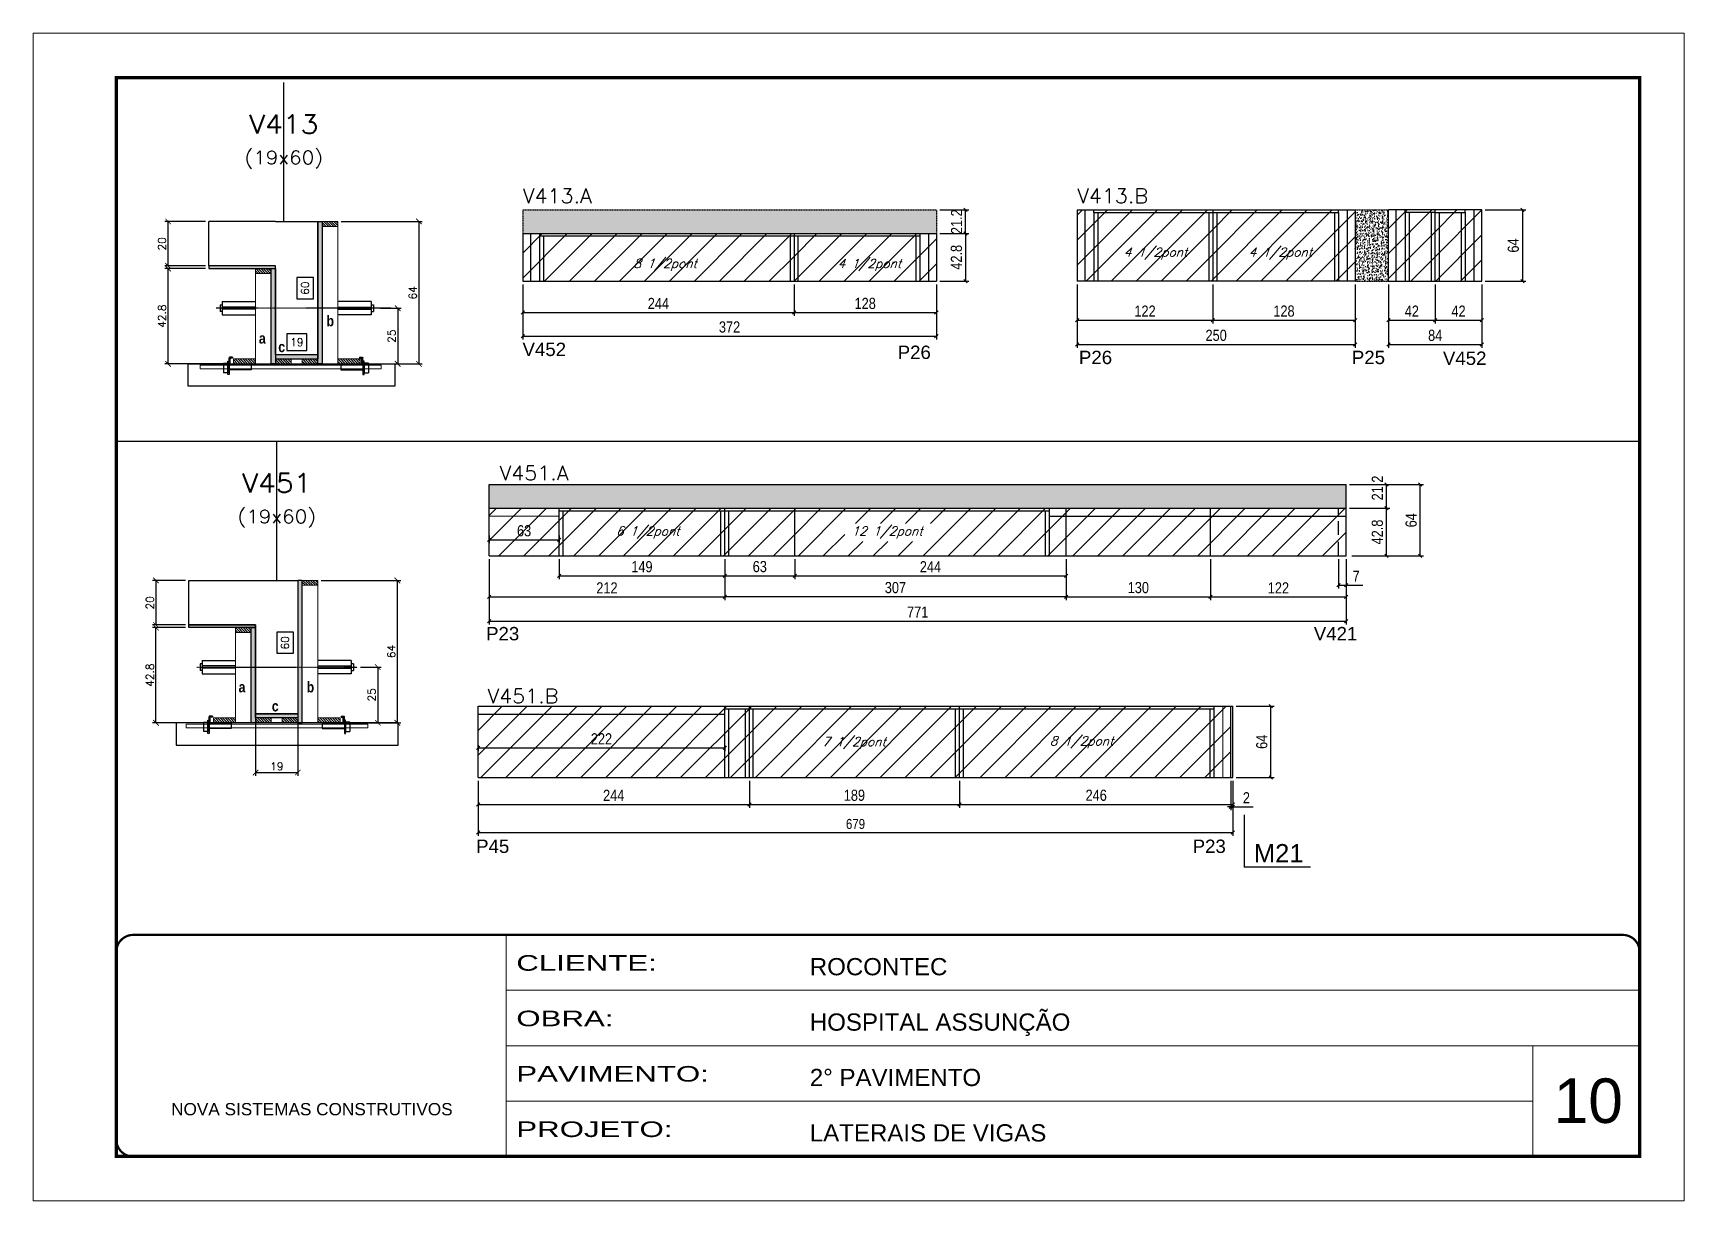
# Model space of a CAD drawing. Extents: x 137137 to 143418, y 10464 to 34486.
# Drawn here: x 138736 to 140221, y 31139 to 32189 of the extents above; entities that cross this region are included whole.
import ezdxf
from ezdxf.enums import TextEntityAlignment as Align

# ---------------------------------------------------------------- set-up
doc = ezdxf.new("R2010")
doc.units = 0
for name, pattern in [('CONTINUO', [0]), ('DASHED', [0.75, 0.5, -0.25]), ('HIDDEN', [0.375, 0.25, -0.125])]:
    doc.linetypes.add(name, pattern=pattern)
for name, color, linetype in [('5', 5, 'Continuous'), ('barrote', 251, 'Continuous'), ('COTA', 241, 'Continuous'), ('Cota Seção (2x)', 4, 'Continuous'), ('detalhes', 4, 'Continuous'), ('NOMENCLATURA', 7, 'Continuous'), ('Painéis', 200, 'Continuous'), ('presilha', 1, 'Continuous'), ('Reaproveitamento', 251, 'Continuous'), ('SARR_2.2x7', 40, 'Continuous'), ('SARR_3.5x7', 81, 'Continuous'), ('TENSOR', 3, 'Continuous'), ('texto', 7, 'Continuous'), ('Texto de Titulo', 7, 'Continuous'), ('Texto Qtd Sarr', 242, 'Continuous')]:
    doc.layers.add(name, color=color, linetype=linetype)
for name, color, linetype, lineweight in [('CARIMBO', 255, 'Continuous', 9), ('CONCRETO', 251, 'Continuous', 25), ('Folhas', 255, 'Continuous', 9), ('Hachura', 251, 'Continuous', 9), ('Madeira', 126, 'Continuous', 18), ('Sarr 2.2x7', 40, 'Continuous', 9), ('SARRAFO DE PRESSAO', 251, 'DASHED', 9), ('SCO-___-LAJ', 2, 'Continuous', 0), ('Texto Seção', 7, 'Continuous', 15)]:
    doc.layers.add(name, color=color, linetype=linetype, lineweight=lineweight)
doc.styles.add('ARIAL', font='arial.ttf')
doc.styles.add('COTA TECNICA', font='techl___.ttf', dxfattribs={"height": 10})
doc.styles.add('COTA TECNICA-50', font='techl___.ttf', dxfattribs={"height": 9})
doc.styles.add('REGUA-120', font='ROMANS.shx', dxfattribs={"height": 15})
doc.styles.add('Romans', font='romans.shx')
doc.styles.get("Standard").update_dxf_attribs({"font": 'arial.ttf'})
doc.styles.add('TECNICA', font='techb___.ttf', dxfattribs={"height": 10})
doc.styles.add('Tecnologia', font='')
doc.styles.get('Tecnologia').set_extended_font_data('Forgotten Futurist')
doc.dimstyles.new('COTA PAINEL-50', dxfattribs={"dimtxt": 9, "dimasz": 3, "dimexe": 3, "dimexo": 3, "dimgap": 3, "dimtad": 1, "dimdec": 1, "dimzin": 12, "dimdsep": 46, "dimtxsty": 'COTA TECNICA-50', "dimblk1": 'OBLIQUE', "dimblk2": 'OBLIQUE', "dimsah": 1, "dimcen": 0.9, "dimclrd": 4, "dimclre": 4, "dimclrt": 240, "dimadec": 1, "dimazin": 3, "dimtfac": 1, "dimtdec": 1, "dimtmove": 0, "dimatfit": 3, "dimfxl": 1, "dimtolj": 1, "dimtzin": 12, "dimarcsym": 0})
doc.dimstyles.new('Cota Seção (2x)', dxfattribs={"dimtxt": 7, "dimasz": 5, "dimexe": 3, "dimexo": 3, "dimgap": 2, "dimtad": 3, "dimdec": 1, "dimlfac": 0.5, "dimzin": 12, "dimdsep": 46, "dimtxsty": 'Romans', "dimblk": 'ARCHTICK', "dimcen": 0, "dimclrd": 4, "dimclre": 4, "dimclrt": 1, "dimadec": 1, "dimazin": 3, "dimtfac": 1, "dimtdec": 1, "dimtmove": 0, "dimatfit": 3, "dimldrblk": 'OBLIQUE', "dimfxl": 1, "dimtolj": 1, "dimtzin": 12, "dimarcsym": 0})
doc.dimstyles.new('Cota Seção interna', dxfattribs={"dimtxt": 7, "dimasz": 6, "dimexe": 0.18, "dimexo": 2, "dimgap": -4, "dimtad": 3, "dimdec": 1, "dimlfac": 0.5, "dimzin": 12, "dimdsep": 46, "dimtxsty": 'Romans', "dimblk": 'ARCHTICK', "dimcen": 0.09, "dimse1": 1, "dimse2": 1, "dimsd1": 1, "dimsd2": 1, "dimclrd": 180, "dimclre": 5, "dimclrt": 1, "dimadec": 0, "dimazin": 3, "dimtfac": 1, "dimtdec": 1, "dimtofl": 0, "dimtmove": 0, "dimatfit": 3, "dimldrblk": 'ARCHTICK', "dimfxl": 1, "dimtolj": 1, "dimtzin": 0, "dimarcsym": 0})
doc.dimstyles.new('PAINEL', dxfattribs={"dimtxt": 10, "dimasz": 3, "dimexe": 3, "dimexo": 3, "dimgap": 3, "dimtad": 1, "dimdec": 1, "dimzin": 12, "dimdsep": 46, "dimtxsty": 'COTA TECNICA', "dimblk1": 'OBLIQUE', "dimblk2": 'OBLIQUE', "dimsah": 1, "dimcen": 0.9, "dimclrd": 4, "dimclre": 4, "dimclrt": 240, "dimadec": 1, "dimazin": 3, "dimtfac": 1, "dimtdec": 1, "dimtmove": 0, "dimatfit": 3, "dimfxl": 1, "dimtolj": 1, "dimtzin": 12, "dimarcsym": 0})
pattern_1 = [(45, (6477.467, -1491.911), (-11.2253202, 11.2253202), [])]
pattern_2 = [(45, (6477.467, -1902.75), (-11.2253202, 11.2253202), [])]
pattern_3 = [(315, (161892.6332, 23338.881), (1.12253202, 1.12253202), [])]
pattern_4 = [(45, (7966.012, 75.967), (-11.2253202, 11.2253202), [])]
pattern_5 = [(45, (7988.111, 72.105), (-11.2253202, 11.2253202), [])]

msp = doc.modelspace()

# ---------------------------------------------------------------- texts
at = {"layer": '5', "linetype": 'Continuous'}
for s, p in [('V452', (139176.09, 31898.24)), ('P26', (139513.53, 31895.61)), ('P26', (139676.57, 31891)), ('P25', (139922.07, 31891)), ('V452', (140003.98, 31890.26)), ('P23', (139143.33, 31642.66)), ('V421', (139887.84, 31642.66)), ('P45', (139134.35, 31451.51)), ('P23', (139778.85, 31451.51))]:
    msp.add_text(s, height=12, rotation=0.00004, dxfattribs=at).set_placement(p)
at = {"layer": 'CARIMBO', "style": 'ARIAL'}
msp.add_text('10', height=40, dxfattribs=at).set_placement((140103.65, 31208.77))
at = {"layer": 'detalhes', "style": 'TECNICA'}
for s, p in [('b', (138999.81, 31925.03)), ('a', (138938.98, 31909.41)), ('c', (138956.4, 31901.71)), ('a', (138920.71, 31595.86)), ('b', (138981.94, 31595.85)), ('c', (138950.61, 31578.76))]:
    msp.add_text(s, height=9.6, dxfattribs=at).set_placement(p)
at = {"layer": 'NOMENCLATURA', "linetype": 'Continuous'}
msp.add_text('M21', height=16.5, dxfattribs=at).set_placement((139833.83, 31442.99))
at = {"layer": 'texto', "color": 2, "char_height": 8, "attachment_point": 5, "style": 'Romans'}
for s, insert in [('{\\Q19;\\C256;8 1/2pont}', (139304.42, 31980.17)), ('{\\Q19;\\C256;4 1/2pont}', (139488.15, 31980.13)), ('{\\Q19;\\C256;4 1/2pont}', (139745.53, 31990.33)), ('{\\Q19;\\C256;4 1/2pont}', (139857.73, 31990.33)), ('{\\Q19;\\C256;6 1/2pont}', (139288.85, 31739.6)), ('{\\Q19;\\C256;12 1/2pont}', (139504.03, 31739.6)), ('{\\Q19;\\C256;7 1/2pont}', (139474.35, 31550.3)), ('{\\Q19;\\C256;8 1/2pont}', (139679.01, 31550.91))]:
    msp.add_mtext(s, dxfattribs=dict(at, insert=insert))
at = {"layer": 'Texto Seção', "style": 'REGUA-120', "width": 1.05}
for s, p in [('V413.A', (139176.31, 32035.78)), ('V413.B', (139674.97, 32035.78)), ('V451.A', (139155.4, 31786.57)), ('V451.B', (139144.5, 31586.02))]:
    msp.add_text(s, height=13, dxfattribs=at).set_placement(p)

# ---------------------------------------------------------------- blocks, each defined once
blk = doc.blocks.new('9999999999')
at = {"color": 30, "linetype": 'CONTINUO'}
for p, q in [((98564.6, 34230.2), (98564.6, 34429.4)), ((98564.6, 34379.6), (99584, 34379.6)), ((98564.6, 34329.8), (99488, 34329.8)), ((99584, 34329.8), (99488, 34329.8)), ((99488, 34329.8), (99488, 34230.2)), ((98564.6, 34280), (99488, 34280))]:
    blk.add_line(p, q, dxfattribs=at)
at = {"color": 30, "linetype": 'CONTINUO', "const_width": 2}
blk.add_lwpolyline([(99584, 34230.2), (99584, 34414.4, 0.414214), (99569, 34429.4), (98229, 34429.4, 0.414214), (98214, 34414.4), (98214, 34245.2, 0.414214), (98229, 34230.2), (99584, 34230.2)], format="xyb", dxfattribs=at)
at = {"layer": 'Folhas'}
blk.add_lwpolyline([(98139, 34190.2), (99624, 34190.2), (99624, 35240.2), (98139, 35240.2)], close=True, dxfattribs=at)
at = {"layer": 'Folhas', "color": 30, "const_width": 3}
blk.add_lwpolyline([(98214, 34230.2), (99584, 34230.2), (99584, 35200.2), (98214, 35200.2)], close=True, dxfattribs=at)
at = {"color": 7, "linetype": 'Continuous', "ltscale": 5, "style": 'ARIAL'}
for s, height, p in [('ROCONTEC', 15.48, (98837.7, 34393.1)), ('HOSPITAL ASSUNÇÃO', 15.483, (98837.7, 34343.3)), ('2° PAVIMENTO', 15.483, (98837.7, 34293.5)), ('NOVA SISTEMAS CONSTRUTIVOS', 11.059, (98263.2, 34267.2)), ('LATERAIS DE VIGAS', 15.483, (98837.7, 34243.7))]:
    blk.add_text(s, height=height, dxfattribs=at).set_placement(p)
at = {"layer": 'Folhas', "color": 7, "style": 'Tecnologia', "width": 1.5}
for s, p in [('CLIENTE:', (98573.7, 34397.2)), ('OBRA:', (98573.7, 34347.3)), ('PAVIMENTO:', (98573.7, 34297.5)), ('PROJETO:', (98573.7, 34247.7))]:
    blk.add_text(s, height=14, dxfattribs=at).set_placement(p)
blk = doc.blocks.new('titulo1')
at = {"layer": 'Defpoints', "color": 252, "linetype": 'HIDDEN', "ltscale": 2}
blk.add_line((0, 0), (0, 125), dxfattribs=at)
at = {"layer": 'Defpoints', "style": 'Romans', "oblique": 15}
blk.add_attdef('FOLHA', text='', height=10, dxfattribs=at).set_placement((0, 15.6), align=Align.MIDDLE_CENTER)
at = {"layer": 'Texto Qtd Sarr', "color": 3, "style": 'Romans', "oblique": 15}
for tag, height, p in [('TITULO', 17, (0, 71.4)), ('SEÇÃO', 12, (0, 41.5))]:
    blk.add_attdef(tag, text='', height=height, dxfattribs=at).set_placement(p, align=Align.MIDDLE_CENTER)
blk = doc.blocks.new('_ArchTick')
at = {"color": 0, "linetype": 'ByBlock', "const_width": 0.15}
blk.add_lwpolyline([(-0.5, -0.5), (0.5, 0.5)], dxfattribs=at)
blk = doc.blocks.new('*D212')
at = {"layer": 'COTA', "color": 4, "lineweight": -2, "transparency": 16777216}
for p, q in [((138891, 31976.8), (138854.3, 31976.8)), ((138857.3, 31891.2), (138857.3, 31976.8)), ((138908.6, 31891.2), (138854.3, 31891.2))]:
    blk.add_line(p, q, dxfattribs=at)
at = {"layer": 'Defpoints', "color": 0, "transparency": 16777216}
for p in [(138857.3, 31976.8), (138894, 31976.8), (138911.6, 31891.2)]:
    blk.add_point(p, dxfattribs=at)
at = {"layer": 'COTA', "color": 4, "lineweight": -2, "transparency": 16777216, "xscale": 5, "yscale": 5, "zscale": 5}
for p, rotation in [((138857.3, 31976.8), 90), ((138857.3, 31891.2), 270)]:
    blk.add_blockref('_ArchTick', p, dxfattribs=dict(at, rotation=rotation))
at = {"layer": 'COTA', "color": 1, "transparency": 16777216, "insert": (138851.8, 31934), "char_height": 7, "attachment_point": 5, "rotation": 90, "style": 'Romans'}
blk.add_mtext('\\A1;42.8', dxfattribs=at)
blk = doc.blocks.new('_Oblique')
at = {"color": 0, "linetype": 'ByBlock', "lineweight": -2}
blk.add_line((-0.5, -0.5), (0.5, 0.5), dxfattribs=at)
blk = doc.blocks.new('*D213')
at = {"layer": 'COTA', "color": 4, "lineweight": -2, "transparency": 16777216}
for p, q in [((138891, 32019.2), (138854.3, 32019.2)), ((138857.3, 31979.2), (138857.3, 32019.2)), ((138891, 31979.2), (138854.3, 31979.2))]:
    blk.add_line(p, q, dxfattribs=at)
at = {"layer": 'Defpoints', "color": 0, "transparency": 16777216}
for p in [(138857.3, 32019.2), (138894, 32019.2), (138894, 31979.2)]:
    blk.add_point(p, dxfattribs=at)
at = {"layer": 'COTA', "color": 4, "lineweight": -2, "transparency": 16777216, "xscale": 5, "yscale": 5, "zscale": 5}
for p, rotation in [((138857.3, 32019.2), 90), ((138857.3, 31979.2), 270)]:
    blk.add_blockref('_ArchTick', p, dxfattribs=dict(at, rotation=rotation))
at = {"layer": 'COTA', "color": 1, "transparency": 16777216, "insert": (138851.8, 31999.2), "char_height": 7, "attachment_point": 5, "rotation": 90, "style": 'Romans'}
blk.add_mtext('\\A1;20', dxfattribs=at)
blk = doc.blocks.new('*D214')
at = {"layer": 'Cota Seção (2x)', "color": 180, "lineweight": -2, "transparency": 16777216}
for p, q in [((138988, 31968.7), (138973, 31968.7)), ((138973, 31968.7), (138973, 31949.7)), ((138988, 31949.7), (138988, 31968.7)), ((138973, 31949.7), (138988, 31949.7))]:
    blk.add_line(p, q, dxfattribs=at)
at = {"layer": 'Defpoints', "color": 0, "transparency": 16777216}
for p in [(138954, 32019.2), (138992, 32019.2), (138954, 31899.2)]:
    blk.add_point(p, dxfattribs=at)
at = {"layer": 'Cota Seção (2x)', "color": 1, "transparency": 16777216, "insert": (138980.5, 31959.2), "char_height": 7, "attachment_point": 5, "rotation": 90, "style": 'Romans'}
blk.add_mtext('\\A1;60', dxfattribs=at)
blk = doc.blocks.new('PRESILHA METÁLICA 1')
at = {"layer": 'presilha'}
for p, q in [((0, 13), (6, 13)), ((0, 13), (0, 0)), ((6, 0), (0, 0)), ((6, 15.5), (7.5, 15.5)), ((6, -2.5), (6, 15.5)), ((6, 13), (6, 0)), ((7.5, 10.6), (7.5, 19.9)), ((7.5, 15.5), (7.5, -2.5)), ((37.5, 4.1), (7.5, 4.1)), ((12, 21), (8.6, 21)), ((9, 11.6), (9, 18.9)), ((12, 19.5), (9.6, 19.5)), ((37.5, 11), (9.6, 11)), ((12, 21), (12, 19.5)), ((37.5, 11), (37.5, 4.1)), ((7.5, -2.5), (6, -2.5))]:
    blk.add_line(p, q, dxfattribs=at)
for centre, radius, start, end in [((8.6, 19.9), 1.14, 90, 180), ((9.6, 18.9), 0.57, 90, 180), ((9.6, 11.6), 0.57, 180, 270)]:
    blk.add_arc(centre, radius, start, end, dxfattribs=at)
blk = doc.blocks.new('*D215')
at = {"layer": 'Cota Seção (2x)', "color": 180, "lineweight": -2, "transparency": 16777216}
for p, q in [((138982, 31918.2), (138964, 31918.2)), ((138964, 31918.2), (138964, 31903.2)), ((138982, 31903.2), (138982, 31918.2)), ((138964, 31903.2), (138982, 31903.2))]:
    blk.add_line(p, q, dxfattribs=at)
at = {"layer": 'Defpoints', "color": 0, "transparency": 16777216}
for p in [(138954, 31899.2), (138954, 31891.2), (138992, 31891.2)]:
    blk.add_point(p, dxfattribs=at)
at = {"layer": 'Cota Seção (2x)', "color": 1, "transparency": 16777216, "insert": (138973, 31910.7), "char_height": 7, "attachment_point": 5, "style": 'Romans'}
blk.add_mtext('\\A1;19', dxfattribs=at)
blk = doc.blocks.new('*D298')
at = {"layer": 'COTA', "color": 4, "lineweight": -2, "transparency": 16777216}
for p, q in [((139013, 32019.2), (139085.9, 32019.2)), ((139082.9, 32019.2), (139082.9, 31891.2)), ((139013, 31891.2), (139085.9, 31891.2))]:
    blk.add_line(p, q, dxfattribs=at)
at = {"layer": 'Defpoints', "color": 0, "transparency": 16777216}
for p in [(139010, 32019.2), (139010, 31891.2), (139082.9, 31891.2)]:
    blk.add_point(p, dxfattribs=at)
at = {"layer": 'COTA', "color": 4, "lineweight": -2, "transparency": 16777216, "xscale": 5, "yscale": 5, "zscale": 5}
for p, rotation in [((139082.9, 32019.2), 90), ((139082.9, 31891.2), 270)]:
    blk.add_blockref('_ArchTick', p, dxfattribs=dict(at, rotation=rotation))
at = {"layer": 'COTA', "color": 1, "transparency": 16777216, "insert": (139077.4, 31955.2), "char_height": 7, "attachment_point": 5, "rotation": 90, "style": 'Romans'}
blk.add_mtext('\\A1;64', dxfattribs=at)
blk = doc.blocks.new('*D299')
at = {"layer": 'COTA', "color": 4, "linetype": 'ByBlock', "lineweight": -2, "transparency": 16777216}
for p, q in [((139176.3, 31962.6), (139176.3, 31934.4)), ((139420.3, 31962.6), (139420.3, 31934.4)), ((139176.3, 31937.4), (139420.3, 31937.4))]:
    blk.add_line(p, q, dxfattribs=at)
at = {"layer": 'Defpoints', "color": 0, "linetype": 'ByBlock', "transparency": 16777216}
for p in [(139176.3, 31965.6), (139420.3, 31965.6), (139420.3, 31937.4)]:
    blk.add_point(p, dxfattribs=at)
at = {"layer": 'COTA', "color": 4, "linetype": 'ByBlock', "lineweight": -2, "transparency": 16777216, "xscale": 3, "yscale": 3, "zscale": 3, "rotation": 180}
blk.add_blockref('_Oblique', (139176.3, 31937.4), dxfattribs=at)
at = {"layer": 'COTA', "color": 4, "linetype": 'ByBlock', "lineweight": -2, "transparency": 16777216, "xscale": 3, "yscale": 3, "zscale": 3}
blk.add_blockref('_Oblique', (139420.3, 31937.4), dxfattribs=at)
at = {"layer": 'COTA', "color": 240, "linetype": 'ByBlock', "transparency": 16777216, "insert": (139298.3, 31945.5), "char_height": 10, "attachment_point": 5, "style": 'COTA TECNICA'}
blk.add_mtext('\\A1;244', dxfattribs=at)
blk = doc.blocks.new('*D300')
at = {"layer": 'COTA', "color": 4, "linetype": 'ByBlock', "lineweight": -2, "transparency": 16777216}
for p, q in [((139420.3, 31962.6), (139420.3, 31934.4)), ((139548.3, 31962.6), (139548.3, 31934.4)), ((139420.3, 31937.4), (139548.3, 31937.4))]:
    blk.add_line(p, q, dxfattribs=at)
at = {"layer": 'Defpoints', "color": 0, "linetype": 'ByBlock', "transparency": 16777216}
for p in [(139420.3, 31965.6), (139548.3, 31965.6), (139548.3, 31937.4)]:
    blk.add_point(p, dxfattribs=at)
at = {"layer": 'COTA', "color": 4, "linetype": 'ByBlock', "lineweight": -2, "transparency": 16777216, "xscale": 3, "yscale": 3, "zscale": 3, "rotation": 180}
blk.add_blockref('_Oblique', (139420.3, 31937.4), dxfattribs=at)
at = {"layer": 'COTA', "color": 4, "linetype": 'ByBlock', "lineweight": -2, "transparency": 16777216, "xscale": 3, "yscale": 3, "zscale": 3}
blk.add_blockref('_Oblique', (139548.3, 31937.4), dxfattribs=at)
at = {"layer": 'COTA', "color": 240, "linetype": 'ByBlock', "transparency": 16777216, "insert": (139484.3, 31945.5), "char_height": 10, "attachment_point": 5, "style": 'COTA TECNICA'}
blk.add_mtext('\\A1;128', dxfattribs=at)
blk = doc.blocks.new('*D301')
at = {"layer": 'COTA', "color": 4, "linetype": 'ByBlock', "lineweight": -2, "transparency": 16777216}
for p, q in [((139551.3, 32008.4), (139577.5, 32008.4)), ((139574.5, 32008.4), (139574.5, 31965.6)), ((139551.3, 31965.6), (139577.5, 31965.6))]:
    blk.add_line(p, q, dxfattribs=at)
at = {"layer": 'Defpoints', "color": 0, "linetype": 'ByBlock', "transparency": 16777216}
for p in [(139548.3, 32008.4), (139548.3, 31965.6), (139574.5, 31965.6)]:
    blk.add_point(p, dxfattribs=at)
at = {"layer": 'COTA', "color": 4, "linetype": 'ByBlock', "lineweight": -2, "transparency": 16777216, "xscale": 3, "yscale": 3, "zscale": 3}
for p, rotation in [((139574.5, 32008.4), 90), ((139574.5, 31965.6), 270)]:
    blk.add_blockref('_Oblique', p, dxfattribs=dict(at, rotation=rotation))
at = {"layer": 'COTA', "color": 240, "linetype": 'ByBlock', "transparency": 16777216, "insert": (139566.4, 31987), "char_height": 10, "attachment_point": 5, "rotation": 90, "style": 'COTA TECNICA'}
blk.add_mtext('\\A1;42.8', dxfattribs=at)
blk = doc.blocks.new('*D302')
at = {"layer": 'COTA', "color": 4, "linetype": 'ByBlock', "lineweight": -2, "transparency": 16777216}
for p, q in [((139551.3, 32029.6), (139577.5, 32029.6)), ((139574.5, 32008.4), (139574.5, 32029.6)), ((139551.3, 32008.4), (139577.5, 32008.4))]:
    blk.add_line(p, q, dxfattribs=at)
at = {"layer": 'Defpoints', "color": 0, "linetype": 'ByBlock', "transparency": 16777216}
for p in [(139548.3, 32029.6), (139574.5, 32029.6), (139548.3, 32008.4)]:
    blk.add_point(p, dxfattribs=at)
at = {"layer": 'COTA', "color": 4, "linetype": 'ByBlock', "lineweight": -2, "transparency": 16777216, "xscale": 3, "yscale": 3, "zscale": 3}
for p, rotation in [((139574.5, 32029.6), 90), ((139574.5, 32008.4), 270)]:
    blk.add_blockref('_Oblique', p, dxfattribs=dict(at, rotation=rotation))
at = {"layer": 'COTA', "color": 240, "linetype": 'ByBlock', "transparency": 16777216, "insert": (139566.5, 32019), "char_height": 10, "attachment_point": 5, "rotation": 90, "style": 'COTA TECNICA'}
blk.add_mtext('\\A1;21.2', dxfattribs=at)
blk = doc.blocks.new('*D303')
at = {"layer": 'COTA', "color": 4, "linetype": 'ByBlock', "lineweight": -2, "transparency": 16777216}
for p, q in [((139675, 31962.6), (139675, 31927.5)), ((139797, 31962.6), (139797, 31927.5)), ((139675, 31930.5), (139797, 31930.5))]:
    blk.add_line(p, q, dxfattribs=at)
at = {"layer": 'Defpoints', "color": 0, "linetype": 'ByBlock', "transparency": 16777216}
for p in [(139675, 31965.6), (139797, 31965.6), (139797, 31930.5)]:
    blk.add_point(p, dxfattribs=at)
at = {"layer": 'COTA', "color": 4, "linetype": 'ByBlock', "lineweight": -2, "transparency": 16777216, "xscale": 3, "yscale": 3, "zscale": 3, "rotation": 180}
blk.add_blockref('_Oblique', (139675, 31930.5), dxfattribs=at)
at = {"layer": 'COTA', "color": 4, "linetype": 'ByBlock', "lineweight": -2, "transparency": 16777216, "xscale": 3, "yscale": 3, "zscale": 3}
blk.add_blockref('_Oblique', (139797, 31930.5), dxfattribs=at)
at = {"layer": 'COTA', "color": 240, "linetype": 'ByBlock', "transparency": 16777216, "insert": (139736, 31938.6), "char_height": 10, "attachment_point": 5, "style": 'COTA TECNICA'}
blk.add_mtext('\\A1;122', dxfattribs=at)
blk = doc.blocks.new('*D304')
at = {"layer": 'COTA', "color": 4, "linetype": 'ByBlock', "lineweight": -2, "transparency": 16777216}
for p, q in [((139797, 31962.6), (139797, 31927.5)), ((139925, 31962.6), (139925, 31927.5)), ((139797, 31930.5), (139925, 31930.5))]:
    blk.add_line(p, q, dxfattribs=at)
at = {"layer": 'Defpoints', "color": 0, "linetype": 'ByBlock', "transparency": 16777216}
for p in [(139797, 31965.6), (139925, 31965.6), (139925, 31930.5)]:
    blk.add_point(p, dxfattribs=at)
at = {"layer": 'COTA', "color": 4, "linetype": 'ByBlock', "lineweight": -2, "transparency": 16777216, "xscale": 3, "yscale": 3, "zscale": 3, "rotation": 180}
blk.add_blockref('_Oblique', (139797, 31930.5), dxfattribs=at)
at = {"layer": 'COTA', "color": 4, "linetype": 'ByBlock', "lineweight": -2, "transparency": 16777216, "xscale": 3, "yscale": 3, "zscale": 3}
blk.add_blockref('_Oblique', (139925, 31930.5), dxfattribs=at)
at = {"layer": 'COTA', "color": 240, "linetype": 'ByBlock', "transparency": 16777216, "insert": (139861, 31938.6), "char_height": 10, "attachment_point": 5, "style": 'COTA TECNICA'}
blk.add_mtext('\\A1;128', dxfattribs=at)
blk = doc.blocks.new('*D305')
at = {"layer": 'COTA', "color": 4, "linetype": 'ByBlock', "lineweight": -2, "transparency": 16777216}
for p, q in [((139955, 31962.6), (139955, 31927.5)), ((139997, 31962.6), (139997, 31927.5)), ((139955, 31930.5), (139997, 31930.5))]:
    blk.add_line(p, q, dxfattribs=at)
at = {"layer": 'Defpoints', "color": 0, "linetype": 'ByBlock', "transparency": 16777216}
for p in [(139955, 31965.6), (139997, 31965.6), (139997, 31930.5)]:
    blk.add_point(p, dxfattribs=at)
at = {"layer": 'COTA', "color": 4, "linetype": 'ByBlock', "lineweight": -2, "transparency": 16777216, "xscale": 3, "yscale": 3, "zscale": 3, "rotation": 180}
blk.add_blockref('_Oblique', (139955, 31930.5), dxfattribs=at)
at = {"layer": 'COTA', "color": 4, "linetype": 'ByBlock', "lineweight": -2, "transparency": 16777216, "xscale": 3, "yscale": 3, "zscale": 3}
blk.add_blockref('_Oblique', (139997, 31930.5), dxfattribs=at)
at = {"layer": 'COTA', "color": 240, "linetype": 'ByBlock', "transparency": 16777216, "insert": (139976, 31938.6), "char_height": 10, "attachment_point": 5, "style": 'COTA TECNICA'}
blk.add_mtext('\\A1;42', dxfattribs=at)
blk = doc.blocks.new('*D306')
at = {"layer": 'COTA', "color": 4, "linetype": 'ByBlock', "lineweight": -2, "transparency": 16777216}
for p, q in [((139997, 31962.6), (139997, 31927.5)), ((140039, 31962.6), (140039, 31927.5)), ((139997, 31930.5), (140039, 31930.5))]:
    blk.add_line(p, q, dxfattribs=at)
at = {"layer": 'Defpoints', "color": 0, "linetype": 'ByBlock', "transparency": 16777216}
for p in [(139997, 31965.6), (140039, 31965.6), (140039, 31930.5)]:
    blk.add_point(p, dxfattribs=at)
at = {"layer": 'COTA', "color": 4, "linetype": 'ByBlock', "lineweight": -2, "transparency": 16777216, "xscale": 3, "yscale": 3, "zscale": 3, "rotation": 180}
blk.add_blockref('_Oblique', (139997, 31930.5), dxfattribs=at)
at = {"layer": 'COTA', "color": 4, "linetype": 'ByBlock', "lineweight": -2, "transparency": 16777216, "xscale": 3, "yscale": 3, "zscale": 3}
blk.add_blockref('_Oblique', (140039, 31930.5), dxfattribs=at)
at = {"layer": 'COTA', "color": 240, "linetype": 'ByBlock', "transparency": 16777216, "insert": (140018, 31938.6), "char_height": 10, "attachment_point": 5, "style": 'COTA TECNICA'}
blk.add_mtext('\\A1;42', dxfattribs=at)
blk = doc.blocks.new('*D313')
at = {"layer": 'COTA', "color": 4, "linetype": 'ByBlock', "lineweight": -2, "transparency": 16777216}
for p, q in [((140042, 32029.6), (140078.4, 32029.6)), ((140075.4, 32029.6), (140075.4, 31965.6)), ((140042, 31965.6), (140078.4, 31965.6))]:
    blk.add_line(p, q, dxfattribs=at)
at = {"layer": 'Defpoints', "color": 0, "linetype": 'ByBlock', "transparency": 16777216}
for p in [(140039, 32029.6), (140039, 31965.6), (140075.4, 31965.6)]:
    blk.add_point(p, dxfattribs=at)
at = {"layer": 'COTA', "color": 4, "linetype": 'ByBlock', "lineweight": -2, "transparency": 16777216, "xscale": 3, "yscale": 3, "zscale": 3}
for p, rotation in [((140075.4, 32029.6), 90), ((140075.4, 31965.6), 270)]:
    blk.add_blockref('_Oblique', p, dxfattribs=dict(at, rotation=rotation))
at = {"layer": 'COTA', "color": 240, "linetype": 'ByBlock', "transparency": 16777216, "insert": (140067.3, 31997.6), "char_height": 10, "attachment_point": 5, "rotation": 90, "style": 'COTA TECNICA'}
blk.add_mtext('\\A1;64', dxfattribs=at)
blk = doc.blocks.new('*D231')
at = {"layer": 'COTA', "color": 4, "lineweight": -2, "transparency": 16777216}
for p, q in [((139048.3, 31941.2), (139066.8, 31941.2)), ((139063.8, 31941.2), (139063.8, 31891.2)), ((139048.3, 31891.2), (139066.8, 31891.2))]:
    blk.add_line(p, q, dxfattribs=at)
at = {"layer": 'Defpoints', "color": 0, "transparency": 16777216}
for p in [(139045.3, 31941.2), (139045.3, 31891.2), (139063.8, 31891.2)]:
    blk.add_point(p, dxfattribs=at)
at = {"layer": 'COTA', "color": 4, "lineweight": -2, "transparency": 16777216, "xscale": 5, "yscale": 5, "zscale": 5}
for p, rotation in [((139063.8, 31941.2), 90), ((139063.8, 31891.2), 270)]:
    blk.add_blockref('_ArchTick', p, dxfattribs=dict(at, rotation=rotation))
at = {"layer": 'COTA', "color": 1, "transparency": 16777216, "insert": (139058.3, 31916.2), "char_height": 7, "attachment_point": 5, "rotation": 90, "style": 'Romans'}
blk.add_mtext('\\A1;25', dxfattribs=at)
blk = doc.blocks.new('*D351')
at = {"layer": 'COTA', "color": 4, "linetype": 'ByBlock', "lineweight": -2, "transparency": 16777216}
for p, q in [((139176.3, 31962.6), (139176.3, 31913.1)), ((139548.3, 31962.6), (139548.3, 31913.1)), ((139176.3, 31916.1), (139548.3, 31916.1))]:
    blk.add_line(p, q, dxfattribs=at)
at = {"layer": 'Defpoints', "color": 0, "linetype": 'ByBlock', "transparency": 16777216}
for p in [(139176.3, 31965.6), (139548.3, 31965.6), (139548.3, 31916.1)]:
    blk.add_point(p, dxfattribs=at)
at = {"layer": 'COTA', "color": 4, "linetype": 'ByBlock', "lineweight": -2, "transparency": 16777216, "xscale": 3, "yscale": 3, "zscale": 3, "rotation": 180}
blk.add_blockref('_Oblique', (139176.3, 31916.1), dxfattribs=at)
at = {"layer": 'COTA', "color": 4, "linetype": 'ByBlock', "lineweight": -2, "transparency": 16777216, "xscale": 3, "yscale": 3, "zscale": 3}
blk.add_blockref('_Oblique', (139548.3, 31916.1), dxfattribs=at)
at = {"layer": 'COTA', "color": 240, "linetype": 'ByBlock', "transparency": 16777216, "insert": (139362.3, 31924.3), "char_height": 10, "attachment_point": 5, "style": 'COTA TECNICA'}
blk.add_mtext('\\A1;372', dxfattribs=at)
blk = doc.blocks.new('*D352')
at = {"layer": 'COTA', "color": 4, "linetype": 'ByBlock', "lineweight": -2, "transparency": 16777216}
for p, q in [((139675, 31962.6), (139675, 31905.7)), ((139925, 31962.6), (139925, 31905.7)), ((139675, 31908.7), (139925, 31908.7))]:
    blk.add_line(p, q, dxfattribs=at)
at = {"layer": 'Defpoints', "color": 0, "linetype": 'ByBlock', "transparency": 16777216}
for p in [(139675, 31965.6), (139925, 31965.6), (139925, 31908.7)]:
    blk.add_point(p, dxfattribs=at)
at = {"layer": 'COTA', "color": 4, "linetype": 'ByBlock', "lineweight": -2, "transparency": 16777216, "xscale": 3, "yscale": 3, "zscale": 3, "rotation": 180}
blk.add_blockref('_Oblique', (139675, 31908.7), dxfattribs=at)
at = {"layer": 'COTA', "color": 4, "linetype": 'ByBlock', "lineweight": -2, "transparency": 16777216, "xscale": 3, "yscale": 3, "zscale": 3}
blk.add_blockref('_Oblique', (139925, 31908.7), dxfattribs=at)
at = {"layer": 'COTA', "color": 240, "linetype": 'ByBlock', "transparency": 16777216, "insert": (139800, 31916.8), "char_height": 10, "attachment_point": 5, "style": 'COTA TECNICA'}
blk.add_mtext('\\A1;250', dxfattribs=at)
blk = doc.blocks.new('*D353')
at = {"layer": 'COTA', "color": 4, "linetype": 'ByBlock', "lineweight": -2, "transparency": 16777216}
for p, q in [((139955, 31962.6), (139955, 31905.7)), ((140039, 31962.6), (140039, 31905.7)), ((139955, 31908.7), (140039, 31908.7))]:
    blk.add_line(p, q, dxfattribs=at)
at = {"layer": 'Defpoints', "color": 0, "linetype": 'ByBlock', "transparency": 16777216}
for p in [(139955, 31965.6), (140039, 31965.6), (140039, 31908.7)]:
    blk.add_point(p, dxfattribs=at)
at = {"layer": 'COTA', "color": 4, "linetype": 'ByBlock', "lineweight": -2, "transparency": 16777216, "xscale": 3, "yscale": 3, "zscale": 3, "rotation": 180}
blk.add_blockref('_Oblique', (139955, 31908.7), dxfattribs=at)
at = {"layer": 'COTA', "color": 4, "linetype": 'ByBlock', "lineweight": -2, "transparency": 16777216, "xscale": 3, "yscale": 3, "zscale": 3}
blk.add_blockref('_Oblique', (140039, 31908.7), dxfattribs=at)
at = {"layer": 'COTA', "color": 240, "linetype": 'ByBlock', "transparency": 16777216, "insert": (139997, 31916.8), "char_height": 10, "attachment_point": 5, "style": 'COTA TECNICA'}
blk.add_mtext('\\A1;84', dxfattribs=at)
blk = doc.blocks.new('*D239')
at = {"layer": 'COTA', "color": 4, "lineweight": -2, "transparency": 16777216}
for p, q in [((138873, 31654.1), (138843.4, 31654.1)), ((138846.4, 31568.5), (138846.4, 31654.1)), ((138895, 31568.5), (138843.4, 31568.5))]:
    blk.add_line(p, q, dxfattribs=at)
at = {"layer": 'Defpoints', "color": 0, "transparency": 16777216}
for p in [(138846.4, 31654.1), (138876, 31654.1), (138898, 31568.5)]:
    blk.add_point(p, dxfattribs=at)
at = {"layer": 'COTA', "color": 4, "lineweight": -2, "transparency": 16777216, "xscale": 5, "yscale": 5, "zscale": 5}
for p, rotation in [((138846.4, 31654.1), 90), ((138846.4, 31568.5), 270)]:
    blk.add_blockref('_ArchTick', p, dxfattribs=dict(at, rotation=rotation))
at = {"layer": 'COTA', "color": 1, "transparency": 16777216, "insert": (138840.9, 31611.3), "char_height": 7, "attachment_point": 5, "rotation": 90, "style": 'Romans'}
blk.add_mtext('\\A1;42.8', dxfattribs=at)
blk = doc.blocks.new('*D240')
at = {"layer": 'COTA', "color": 4, "lineweight": -2, "transparency": 16777216}
for p, q in [((138873, 31696.5), (138843.4, 31696.5)), ((138846.4, 31696.5), (138846.4, 31656.5)), ((138873, 31656.5), (138843.4, 31656.5))]:
    blk.add_line(p, q, dxfattribs=at)
at = {"layer": 'Defpoints', "color": 0, "transparency": 16777216}
for p in [(138876, 31696.5), (138846.4, 31656.5), (138876, 31656.5)]:
    blk.add_point(p, dxfattribs=at)
at = {"layer": 'COTA', "color": 4, "lineweight": -2, "transparency": 16777216, "xscale": 5, "yscale": 5, "zscale": 5}
for p, rotation in [((138846.4, 31696.5), 90), ((138846.4, 31656.5), 270)]:
    blk.add_blockref('_ArchTick', p, dxfattribs=dict(at, rotation=rotation))
at = {"layer": 'COTA', "color": 1, "transparency": 16777216, "insert": (138840.9, 31676.5), "char_height": 7, "attachment_point": 5, "rotation": 90, "style": 'Romans'}
blk.add_mtext('\\A1;20', dxfattribs=at)
blk = doc.blocks.new('*D241')
at = {"layer": 'COTA', "color": 4, "lineweight": -2, "transparency": 16777216}
for p, q in [((138995, 31696.5), (139066.5, 31696.5)), ((139063.5, 31568.5), (139063.5, 31696.5)), ((139015, 31568.5), (139066.5, 31568.5))]:
    blk.add_line(p, q, dxfattribs=at)
at = {"layer": 'Defpoints', "color": 0, "transparency": 16777216}
for p in [(138992, 31696.5), (139063.5, 31696.5), (139012, 31568.5)]:
    blk.add_point(p, dxfattribs=at)
at = {"layer": 'COTA', "color": 4, "lineweight": -2, "transparency": 16777216, "xscale": 5, "yscale": 5, "zscale": 5}
for p, rotation in [((139063.5, 31696.5), 90), ((139063.5, 31568.5), 270)]:
    blk.add_blockref('_ArchTick', p, dxfattribs=dict(at, rotation=rotation))
at = {"layer": 'COTA', "color": 1, "transparency": 16777216, "insert": (139058, 31632.5), "char_height": 7, "attachment_point": 5, "rotation": 90, "style": 'Romans'}
blk.add_mtext('\\A1;64', dxfattribs=at)
blk = doc.blocks.new('*D242')
at = {"layer": 'Cota Seção (2x)', "color": 180, "lineweight": -2, "transparency": 16777216}
for p, q in [((138970, 31650), (138955, 31650)), ((138955, 31650), (138955, 31631)), ((138970, 31631), (138970, 31650)), ((138955, 31631), (138970, 31631))]:
    blk.add_line(p, q, dxfattribs=at)
at = {"layer": 'Defpoints', "color": 0, "transparency": 16777216}
for p in [(138974, 31696.5), (138974, 31696.5), (138974, 31576.5)]:
    blk.add_point(p, dxfattribs=at)
at = {"layer": 'Cota Seção (2x)', "color": 1, "transparency": 16777216, "insert": (138962.5, 31640.5), "char_height": 7, "attachment_point": 5, "rotation": 90, "style": 'Romans'}
blk.add_mtext('\\A1;60', dxfattribs=at)
blk = doc.blocks.new('*D243')
at = {"layer": 'COTA', "color": 4, "lineweight": -2, "transparency": 16777216}
for p, q in [((138936, 31569.9), (138936, 31520.8)), ((138974, 31569.9), (138974, 31520.8)), ((138936, 31523.8), (138974, 31523.8))]:
    blk.add_line(p, q, dxfattribs=at)
at = {"layer": 'Defpoints', "color": 0, "transparency": 16777216}
for p in [(138936, 31572.9), (138974, 31572.9), (138974, 31523.8)]:
    blk.add_point(p, dxfattribs=at)
at = {"layer": 'COTA', "color": 4, "lineweight": -2, "transparency": 16777216, "xscale": 5, "yscale": 5, "zscale": 5, "rotation": 180}
blk.add_blockref('_ArchTick', (138936, 31523.8), dxfattribs=at)
at = {"layer": 'COTA', "color": 4, "lineweight": -2, "transparency": 16777216, "xscale": 5, "yscale": 5, "zscale": 5}
blk.add_blockref('_ArchTick', (138974, 31523.8), dxfattribs=at)
at = {"layer": 'COTA', "color": 1, "transparency": 16777216, "insert": (138955, 31529.3), "char_height": 7, "attachment_point": 5, "style": 'Romans'}
blk.add_mtext('\\A1;19', dxfattribs=at)
blk = doc.blocks.new('*D338')
at = {"layer": 'COTA', "color": 4, "linetype": 'ByBlock', "lineweight": -2, "transparency": 16777216}
for p, q in [((139146, 31715.6), (139146, 31678.8)), ((139358, 31715.6), (139358, 31678.8)), ((139146, 31681.8), (139358, 31681.8))]:
    blk.add_line(p, q, dxfattribs=at)
at = {"layer": 'Defpoints', "color": 0, "linetype": 'ByBlock', "transparency": 16777216}
for p in [(139146, 31718.6), (139358, 31718.6), (139358, 31681.8)]:
    blk.add_point(p, dxfattribs=at)
at = {"layer": 'COTA', "color": 4, "linetype": 'ByBlock', "lineweight": -2, "transparency": 16777216, "xscale": 3, "yscale": 3, "zscale": 3, "rotation": 180}
blk.add_blockref('_Oblique', (139146, 31681.8), dxfattribs=at)
at = {"layer": 'COTA', "color": 4, "linetype": 'ByBlock', "lineweight": -2, "transparency": 16777216, "xscale": 3, "yscale": 3, "zscale": 3}
blk.add_blockref('_Oblique', (139358, 31681.8), dxfattribs=at)
at = {"layer": 'COTA', "color": 240, "linetype": 'ByBlock', "transparency": 16777216, "insert": (139252, 31689.8), "char_height": 10, "attachment_point": 5, "style": 'COTA TECNICA'}
blk.add_mtext('\\A1;212', dxfattribs=at)
blk = doc.blocks.new('*D244')
at = {"layer": 'COTA', "color": 4, "linetype": 'ByBlock', "lineweight": -2, "transparency": 16777216}
for p, q in [((139358, 31715.6), (139358, 31697.7)), ((139421, 31715.6), (139421, 31697.7)), ((139358, 31700.7), (139421, 31700.7))]:
    blk.add_line(p, q, dxfattribs=at)
at = {"layer": 'Defpoints', "color": 0, "linetype": 'ByBlock', "transparency": 16777216}
for p in [(139358, 31718.6), (139421, 31718.6), (139421, 31700.7)]:
    blk.add_point(p, dxfattribs=at)
at = {"layer": 'COTA', "color": 4, "linetype": 'ByBlock', "lineweight": -2, "transparency": 16777216, "xscale": 3, "yscale": 3, "zscale": 3, "rotation": 180}
blk.add_blockref('_Oblique', (139358, 31700.7), dxfattribs=at)
at = {"layer": 'COTA', "color": 4, "linetype": 'ByBlock', "lineweight": -2, "transparency": 16777216, "xscale": 3, "yscale": 3, "zscale": 3}
blk.add_blockref('_Oblique', (139421, 31700.7), dxfattribs=at)
at = {"layer": 'COTA', "color": 240, "linetype": 'ByBlock', "transparency": 16777216, "insert": (139389.5, 31708.9), "char_height": 10, "attachment_point": 5, "style": 'COTA TECNICA'}
blk.add_mtext('\\A1;63', dxfattribs=at)
blk = doc.blocks.new('*D339')
at = {"layer": 'COTA', "color": 4, "linetype": 'ByBlock', "lineweight": -2, "transparency": 16777216}
for p, q in [((139421, 31715.6), (139421, 31697.7)), ((139665, 31715.6), (139665, 31697.7)), ((139421, 31700.7), (139665, 31700.7))]:
    blk.add_line(p, q, dxfattribs=at)
at = {"layer": 'Defpoints', "color": 0, "linetype": 'ByBlock', "transparency": 16777216}
for p in [(139421, 31718.6), (139665, 31718.6), (139665, 31700.7)]:
    blk.add_point(p, dxfattribs=at)
at = {"layer": 'COTA', "color": 4, "linetype": 'ByBlock', "lineweight": -2, "transparency": 16777216, "xscale": 3, "yscale": 3, "zscale": 3, "rotation": 180}
blk.add_blockref('_Oblique', (139421, 31700.7), dxfattribs=at)
at = {"layer": 'COTA', "color": 4, "linetype": 'ByBlock', "lineweight": -2, "transparency": 16777216, "xscale": 3, "yscale": 3, "zscale": 3}
blk.add_blockref('_Oblique', (139665, 31700.7), dxfattribs=at)
at = {"layer": 'COTA', "color": 240, "linetype": 'ByBlock', "transparency": 16777216, "insert": (139543, 31708.8), "char_height": 10, "attachment_point": 5, "style": 'COTA TECNICA'}
blk.add_mtext('\\A1;244', dxfattribs=at)
blk = doc.blocks.new('*D340')
at = {"layer": 'COTA', "color": 4, "linetype": 'ByBlock', "lineweight": -2, "transparency": 16777216}
for p, q in [((139818.1, 31583.4), (139852.2, 31583.4)), ((139849.2, 31519.4), (139849.2, 31583.4)), ((139818.1, 31519.4), (139852.2, 31519.4))]:
    blk.add_line(p, q, dxfattribs=at)
at = {"layer": 'Defpoints', "color": 0, "linetype": 'ByBlock', "transparency": 16777216}
for p in [(139815.1, 31583.4), (139849.2, 31583.4), (139815.1, 31519.4)]:
    blk.add_point(p, dxfattribs=at)
at = {"layer": 'COTA', "color": 4, "linetype": 'ByBlock', "lineweight": -2, "transparency": 16777216, "xscale": 3, "yscale": 3, "zscale": 3}
for p, rotation in [((139849.2, 31583.4), 90), ((139849.2, 31519.4), 270)]:
    blk.add_blockref('_Oblique', p, dxfattribs=dict(at, rotation=rotation))
at = {"layer": 'COTA', "color": 240, "linetype": 'ByBlock', "transparency": 16777216, "insert": (139841.1, 31551.4), "char_height": 10, "attachment_point": 5, "rotation": 90, "style": 'COTA TECNICA'}
blk.add_mtext('\\A1;64', dxfattribs=at)
blk = doc.blocks.new('*D245')
at = {"layer": 'COTA', "color": 4, "linetype": 'ByBlock', "lineweight": -2, "transparency": 16777216}
for p, q in [((139136.1, 31516.4), (139136.1, 31492.2)), ((139380.1, 31516.4), (139380.1, 31492.2)), ((139136.1, 31495.2), (139380.1, 31495.2))]:
    blk.add_line(p, q, dxfattribs=at)
at = {"layer": 'Defpoints', "color": 0, "linetype": 'ByBlock', "transparency": 16777216}
for p in [(139136.1, 31519.4), (139380.1, 31519.4), (139380.1, 31495.2)]:
    blk.add_point(p, dxfattribs=at)
at = {"layer": 'COTA', "color": 4, "linetype": 'ByBlock', "lineweight": -2, "transparency": 16777216, "xscale": 3, "yscale": 3, "zscale": 3, "rotation": 180}
blk.add_blockref('_Oblique', (139136.1, 31495.2), dxfattribs=at)
at = {"layer": 'COTA', "color": 4, "linetype": 'ByBlock', "lineweight": -2, "transparency": 16777216, "xscale": 3, "yscale": 3, "zscale": 3}
blk.add_blockref('_Oblique', (139380.1, 31495.2), dxfattribs=at)
at = {"layer": 'COTA', "color": 240, "linetype": 'ByBlock', "transparency": 16777216, "insert": (139258.1, 31503.3), "char_height": 10, "attachment_point": 5, "style": 'COTA TECNICA'}
blk.add_mtext('\\A1;244', dxfattribs=at)
blk = doc.blocks.new('*D246')
at = {"layer": 'COTA', "color": 4, "linetype": 'ByBlock', "lineweight": -2, "transparency": 16777216}
for p, q in [((139380.1, 31516.4), (139380.1, 31492.2)), ((139569.1, 31516.4), (139569.1, 31492.2)), ((139380.1, 31495.2), (139569.1, 31495.2))]:
    blk.add_line(p, q, dxfattribs=at)
at = {"layer": 'Defpoints', "color": 0, "linetype": 'ByBlock', "transparency": 16777216}
for p in [(139380.1, 31519.4), (139569.1, 31519.4), (139569.1, 31495.2)]:
    blk.add_point(p, dxfattribs=at)
at = {"layer": 'COTA', "color": 4, "linetype": 'ByBlock', "lineweight": -2, "transparency": 16777216, "xscale": 3, "yscale": 3, "zscale": 3, "rotation": 180}
blk.add_blockref('_Oblique', (139380.1, 31495.2), dxfattribs=at)
at = {"layer": 'COTA', "color": 4, "linetype": 'ByBlock', "lineweight": -2, "transparency": 16777216, "xscale": 3, "yscale": 3, "zscale": 3}
blk.add_blockref('_Oblique', (139569.1, 31495.2), dxfattribs=at)
at = {"layer": 'COTA', "color": 240, "linetype": 'ByBlock', "transparency": 16777216, "insert": (139474.6, 31503.3), "char_height": 10, "attachment_point": 5, "style": 'COTA TECNICA'}
blk.add_mtext('\\A1;189', dxfattribs=at)
blk = doc.blocks.new('*D341')
at = {"layer": 'COTA', "color": 4, "linetype": 'ByBlock', "lineweight": -2, "transparency": 16777216}
for p, q in [((139569.1, 31516.4), (139569.1, 31492.2)), ((139815.1, 31516.4), (139815.1, 31492.2)), ((139569.1, 31495.2), (139815.1, 31495.2))]:
    blk.add_line(p, q, dxfattribs=at)
at = {"layer": 'Defpoints', "color": 0, "linetype": 'ByBlock', "transparency": 16777216}
for p in [(139569.1, 31519.4), (139815.1, 31519.4), (139815.1, 31495.2)]:
    blk.add_point(p, dxfattribs=at)
at = {"layer": 'COTA', "color": 4, "linetype": 'ByBlock', "lineweight": -2, "transparency": 16777216, "xscale": 3, "yscale": 3, "zscale": 3, "rotation": 180}
blk.add_blockref('_Oblique', (139569.1, 31495.2), dxfattribs=at)
at = {"layer": 'COTA', "color": 4, "linetype": 'ByBlock', "lineweight": -2, "transparency": 16777216, "xscale": 3, "yscale": 3, "zscale": 3}
blk.add_blockref('_Oblique', (139815.1, 31495.2), dxfattribs=at)
at = {"layer": 'COTA', "color": 240, "linetype": 'ByBlock', "transparency": 16777216, "insert": (139692.1, 31503.3), "char_height": 10, "attachment_point": 5, "style": 'COTA TECNICA'}
blk.add_mtext('\\A1;246', dxfattribs=at)
blk = doc.blocks.new('*D342')
at = {"layer": 'COTA', "color": 4, "linetype": 'ByBlock', "lineweight": -2, "transparency": 16777216}
for p, q in [((139146, 31737), (139146, 31729.9)), ((139209, 31737), (139209, 31729.9)), ((139146, 31732.9), (139209, 31732.9))]:
    blk.add_line(p, q, dxfattribs=at)
at = {"layer": 'Defpoints', "color": 0, "linetype": 'ByBlock', "transparency": 16777216}
for p in [(139146, 31740), (139209, 31740), (139209, 31732.9)]:
    blk.add_point(p, dxfattribs=at)
at = {"layer": 'COTA', "color": 4, "linetype": 'ByBlock', "lineweight": -2, "transparency": 16777216, "xscale": 3, "yscale": 3, "zscale": 3, "rotation": 180}
blk.add_blockref('_Oblique', (139146, 31732.9), dxfattribs=at)
at = {"layer": 'COTA', "color": 4, "linetype": 'ByBlock', "lineweight": -2, "transparency": 16777216, "xscale": 3, "yscale": 3, "zscale": 3}
blk.add_blockref('_Oblique', (139209, 31732.9), dxfattribs=at)
at = {"layer": 'COTA', "color": 240, "linetype": 'ByBlock', "transparency": 16777216, "insert": (139177.5, 31741.1), "char_height": 10, "attachment_point": 5, "style": 'COTA TECNICA'}
blk.add_mtext('\\A1;63', dxfattribs=at)
blk = doc.blocks.new('*D356')
at = {"layer": 'COTA', "color": 4, "linetype": 'ByBlock', "lineweight": -2, "transparency": 16777216}
for p, q in [((139813.1, 31516.4), (139813.1, 31490.1)), ((139815.1, 31516.4), (139815.1, 31490.1)), ((139813.1, 31493.1), (139810.1, 31493.1)), ((139813.1, 31493.1), (139815.1, 31493.1)), ((139815.1, 31493.1), (139833.2, 31493.1))]:
    blk.add_line(p, q, dxfattribs=at)
at = {"layer": 'Defpoints', "color": 0, "linetype": 'ByBlock', "transparency": 16777216}
for p in [(139813.1, 31519.4), (139815.1, 31519.4), (139815.1, 31493.1)]:
    blk.add_point(p, dxfattribs=at)
at = {"layer": 'COTA', "color": 4, "linetype": 'ByBlock', "lineweight": -2, "transparency": 16777216, "xscale": 3, "yscale": 3, "zscale": 3}
blk.add_blockref('_Oblique', (139813.1, 31493.1), dxfattribs=at)
at = {"layer": 'COTA', "color": 4, "linetype": 'ByBlock', "lineweight": -2, "transparency": 16777216, "xscale": 3, "yscale": 3, "zscale": 3, "rotation": 180}
blk.add_blockref('_Oblique', (139815.1, 31493.1), dxfattribs=at)
at = {"layer": 'COTA', "color": 240, "linetype": 'ByBlock', "transparency": 16777216, "insert": (139827.2, 31501.1), "char_height": 10, "attachment_point": 5, "style": 'COTA TECNICA'}
blk.add_mtext('\\A1;2', dxfattribs=at)
blk = doc.blocks.new('*D357')
at = {"layer": 'COTA', "color": 4, "linetype": 'ByBlock', "lineweight": -2, "transparency": 16777216}
for p, q in [((139136.1, 31548.4), (139136.1, 31543.1)), ((139136.1, 31546.1), (139358.1, 31546.1)), ((139358.1, 31548.4), (139358.1, 31543.1))]:
    blk.add_line(p, q, dxfattribs=at)
at = {"layer": 'Defpoints', "color": 0, "linetype": 'ByBlock', "transparency": 16777216}
for p in [(139136.1, 31551.4), (139358.1, 31551.4), (139358.1, 31546.1)]:
    blk.add_point(p, dxfattribs=at)
at = {"layer": 'COTA', "color": 4, "linetype": 'ByBlock', "lineweight": -2, "transparency": 16777216, "xscale": 3, "yscale": 3, "zscale": 3, "rotation": 180}
blk.add_blockref('_Oblique', (139136.1, 31546.1), dxfattribs=at)
at = {"layer": 'COTA', "color": 4, "linetype": 'ByBlock', "lineweight": -2, "transparency": 16777216, "xscale": 3, "yscale": 3, "zscale": 3}
blk.add_blockref('_Oblique', (139358.1, 31546.1), dxfattribs=at)
at = {"layer": 'COTA', "color": 240, "linetype": 'ByBlock', "transparency": 16777216, "insert": (139247.1, 31554.1), "char_height": 10, "attachment_point": 5, "style": 'COTA TECNICA'}
blk.add_mtext('\\A1;222', dxfattribs=at)
blk = doc.blocks.new('*D247')
at = {"layer": 'COTA', "color": 4, "linetype": 'ByBlock', "lineweight": -2, "transparency": 16777216}
for p, q in [((139146, 31715.6), (139146, 31657)), ((139917, 31715.6), (139917, 31657)), ((139146, 31660), (139917, 31660))]:
    blk.add_line(p, q, dxfattribs=at)
at = {"layer": 'Defpoints', "color": 0, "linetype": 'ByBlock', "transparency": 16777216}
for p in [(139146, 31718.6), (139917, 31718.6), (139917, 31660)]:
    blk.add_point(p, dxfattribs=at)
at = {"layer": 'COTA', "color": 4, "linetype": 'ByBlock', "lineweight": -2, "transparency": 16777216, "xscale": 3, "yscale": 3, "zscale": 3, "rotation": 180}
blk.add_blockref('_Oblique', (139146, 31660), dxfattribs=at)
at = {"layer": 'COTA', "color": 4, "linetype": 'ByBlock', "lineweight": -2, "transparency": 16777216, "xscale": 3, "yscale": 3, "zscale": 3}
blk.add_blockref('_Oblique', (139917, 31660), dxfattribs=at)
at = {"layer": 'COTA', "color": 240, "linetype": 'ByBlock', "transparency": 16777216, "insert": (139531.5, 31668), "char_height": 10, "attachment_point": 5, "style": 'COTA TECNICA'}
blk.add_mtext('\\A1;771', dxfattribs=at)
blk = doc.blocks.new('*D248')
at = {"layer": 'COTA', "color": 4, "lineweight": -2, "transparency": 16777216}
for p, q in [((139030.3, 31618.6), (139048.9, 31618.6)), ((139045.9, 31618.6), (139045.9, 31568.5)), ((139030.3, 31568.5), (139048.9, 31568.5))]:
    blk.add_line(p, q, dxfattribs=at)
at = {"layer": 'Defpoints', "color": 0, "transparency": 16777216}
for p in [(139027.3, 31618.6), (139027.3, 31568.5), (139045.9, 31568.5)]:
    blk.add_point(p, dxfattribs=at)
at = {"layer": 'COTA', "color": 4, "lineweight": -2, "transparency": 16777216, "xscale": 5, "yscale": 5, "zscale": 5}
for p, rotation in [((139045.9, 31618.6), 90), ((139045.9, 31568.5), 270)]:
    blk.add_blockref('_ArchTick', p, dxfattribs=dict(at, rotation=rotation))
at = {"layer": 'COTA', "color": 1, "transparency": 16777216, "insert": (139040.4, 31593.6), "char_height": 7, "attachment_point": 5, "rotation": 90, "style": 'Romans'}
blk.add_mtext('\\A1;25', dxfattribs=at)
blk = doc.blocks.new('*D358')
at = {"layer": 'COTA', "color": 4, "linetype": 'ByBlock', "lineweight": -2, "transparency": 16777216}
for p, q in [((139136.1, 31516.4), (139136.1, 31466.9)), ((139815.1, 31516.4), (139815.1, 31466.9)), ((139136.1, 31469.9), (139815.1, 31469.9))]:
    blk.add_line(p, q, dxfattribs=at)
at = {"layer": 'Defpoints', "color": 0, "linetype": 'ByBlock', "transparency": 16777216}
for p in [(139136.1, 31519.4), (139815.1, 31519.4), (139815.1, 31469.9)]:
    blk.add_point(p, dxfattribs=at)
at = {"layer": 'COTA', "color": 4, "linetype": 'ByBlock', "lineweight": -2, "transparency": 16777216, "xscale": 3, "yscale": 3, "zscale": 3, "rotation": 180}
blk.add_blockref('_Oblique', (139136.1, 31469.9), dxfattribs=at)
at = {"layer": 'COTA', "color": 4, "linetype": 'ByBlock', "lineweight": -2, "transparency": 16777216, "xscale": 3, "yscale": 3, "zscale": 3}
blk.add_blockref('_Oblique', (139815.1, 31469.9), dxfattribs=at)
at = {"layer": 'COTA', "color": 240, "linetype": 'ByBlock', "transparency": 16777216, "insert": (139475.6, 31477.5), "char_height": 9, "attachment_point": 5, "style": 'COTA TECNICA-50'}
blk.add_mtext('\\A1;679', dxfattribs=at)
blk = doc.blocks.new('*D249')
at = {"layer": 'COTA', "color": 4, "linetype": 'ByBlock', "lineweight": -2, "transparency": 16777216}
for p, q in [((139920, 31761.4), (139956.1, 31761.4)), ((139953.1, 31718.6), (139953.1, 31761.4)), ((139922, 31718.6), (139956.1, 31718.6))]:
    blk.add_line(p, q, dxfattribs=at)
at = {"layer": 'Defpoints', "color": 0, "linetype": 'ByBlock', "transparency": 16777216}
for p in [(139917, 31761.4), (139953.1, 31761.4), (139919, 31718.6)]:
    blk.add_point(p, dxfattribs=at)
at = {"layer": 'COTA', "color": 4, "linetype": 'ByBlock', "lineweight": -2, "transparency": 16777216, "xscale": 3, "yscale": 3, "zscale": 3}
for p, rotation in [((139953.1, 31761.4), 90), ((139953.1, 31718.6), 270)]:
    blk.add_blockref('_Oblique', p, dxfattribs=dict(at, rotation=rotation))
at = {"layer": 'COTA', "color": 240, "linetype": 'ByBlock', "transparency": 16777216, "insert": (139945, 31740), "char_height": 10, "attachment_point": 5, "rotation": 90, "style": 'COTA TECNICA'}
blk.add_mtext('\\A1;42.8', dxfattribs=at)
blk = doc.blocks.new('*D250')
at = {"layer": 'COTA', "color": 4, "linetype": 'ByBlock', "lineweight": -2, "transparency": 16777216}
for p, q in [((139920, 31782.6), (139956.1, 31782.6)), ((139953.1, 31761.4), (139953.1, 31782.6)), ((139920, 31761.4), (139956.1, 31761.4))]:
    blk.add_line(p, q, dxfattribs=at)
at = {"layer": 'Defpoints', "color": 0, "linetype": 'ByBlock', "transparency": 16777216}
for p in [(139917, 31782.6), (139953.1, 31782.6), (139917, 31761.4)]:
    blk.add_point(p, dxfattribs=at)
at = {"layer": 'COTA', "color": 4, "linetype": 'ByBlock', "lineweight": -2, "transparency": 16777216, "xscale": 3, "yscale": 3, "zscale": 3}
for p, rotation in [((139953.1, 31782.6), 90), ((139953.1, 31761.4), 270)]:
    blk.add_blockref('_Oblique', p, dxfattribs=dict(at, rotation=rotation))
at = {"layer": 'COTA', "color": 240, "linetype": 'ByBlock', "transparency": 16777216, "insert": (139945, 31779.6), "char_height": 10, "attachment_point": 5, "rotation": 90, "style": 'COTA TECNICA'}
blk.add_mtext('\\A1;21.2', dxfattribs=at)
blk = doc.blocks.new('*D251')
at = {"layer": 'COTA', "color": 4, "linetype": 'ByBlock', "lineweight": -2, "transparency": 16777216}
for p, q in [((139920, 31782.6), (139986.5, 31782.6)), ((139983.5, 31718.6), (139983.5, 31782.6)), ((139922, 31718.6), (139986.5, 31718.6))]:
    blk.add_line(p, q, dxfattribs=at)
at = {"layer": 'Defpoints', "color": 0, "linetype": 'ByBlock', "transparency": 16777216}
for p in [(139917, 31782.6), (139983.5, 31782.6), (139919, 31718.6)]:
    blk.add_point(p, dxfattribs=at)
at = {"layer": 'COTA', "color": 4, "linetype": 'ByBlock', "lineweight": -2, "transparency": 16777216, "xscale": 3, "yscale": 3, "zscale": 3}
for p, rotation in [((139983.5, 31782.6), 90), ((139983.5, 31718.6), 270)]:
    blk.add_blockref('_Oblique', p, dxfattribs=dict(at, rotation=rotation))
at = {"layer": 'COTA', "color": 240, "linetype": 'ByBlock', "transparency": 16777216, "insert": (139975.4, 31750.6), "char_height": 10, "attachment_point": 5, "rotation": 90, "style": 'COTA TECNICA'}
blk.add_mtext('\\A1;64', dxfattribs=at)
blk = doc.blocks.new('*D928')
at = {"layer": 'COTA', "color": 4, "lineweight": -2, "ltscale": 25, "transparency": 16777216}
for p, q in [((139209, 31715.6), (139209, 31697.7)), ((139358, 31715.6), (139358, 31697.7)), ((139209, 31700.7), (139358, 31700.7))]:
    blk.add_line(p, q, dxfattribs=at)
at = {"layer": 'Defpoints', "color": 0, "ltscale": 25, "transparency": 16777216}
for p in [(139209, 31718.6), (139358, 31718.6), (139358, 31700.7)]:
    blk.add_point(p, dxfattribs=at)
at = {"layer": 'COTA', "color": 4, "lineweight": -2, "ltscale": 25, "transparency": 16777216, "xscale": 3, "yscale": 3, "zscale": 3, "rotation": 180}
blk.add_blockref('_Oblique', (139209, 31700.7), dxfattribs=at)
at = {"layer": 'COTA', "color": 4, "lineweight": -2, "ltscale": 25, "transparency": 16777216, "xscale": 3, "yscale": 3, "zscale": 3}
blk.add_blockref('_Oblique', (139358, 31700.7), dxfattribs=at)
at = {"layer": 'COTA', "color": 240, "ltscale": 25, "transparency": 16777216, "insert": (139283.5, 31708.8), "char_height": 10, "attachment_point": 5, "style": 'COTA TECNICA'}
blk.add_mtext('\\A1;149', dxfattribs=at)
blk = doc.blocks.new('*D1145')
at = {"layer": 'COTA', "color": 4, "lineweight": -2, "ltscale": 25, "transparency": 16777216}
for p, q in [((139910, 31715.6), (139910, 31689.3)), ((139917, 31715.6), (139917, 31689.3)), ((139910, 31692.3), (139917, 31692.3)), ((139917, 31692.3), (139931.8, 31692.3))]:
    blk.add_line(p, q, dxfattribs=at)
at = {"layer": 'Defpoints', "color": 0, "ltscale": 25, "transparency": 16777216}
for p in [(139910, 31718.6), (139917, 31718.6), (139917, 31692.3)]:
    blk.add_point(p, dxfattribs=at)
at = {"layer": 'COTA', "color": 4, "lineweight": -2, "ltscale": 25, "transparency": 16777216, "xscale": 3, "yscale": 3, "zscale": 3, "rotation": 180}
blk.add_blockref('_Oblique', (139910, 31692.3), dxfattribs=at)
at = {"layer": 'COTA', "color": 4, "lineweight": -2, "ltscale": 25, "transparency": 16777216, "xscale": 3, "yscale": 3, "zscale": 3}
blk.add_blockref('_Oblique', (139917, 31692.3), dxfattribs=at)
at = {"layer": 'COTA', "color": 240, "ltscale": 25, "transparency": 16777216, "insert": (139925.9, 31700.3), "char_height": 10, "attachment_point": 5, "style": 'COTA TECNICA'}
blk.add_mtext('\\A1;7', dxfattribs=at)
blk = doc.blocks.new('*D1146')
at = {"layer": 'COTA', "color": 4, "lineweight": -2, "ltscale": 25, "transparency": 16777216}
for p, q in [((139665, 31715.6), (139665, 31678.8)), ((139795, 31715.6), (139795, 31678.8)), ((139665, 31681.8), (139795, 31681.8))]:
    blk.add_line(p, q, dxfattribs=at)
at = {"layer": 'Defpoints', "color": 0, "ltscale": 25, "transparency": 16777216}
for p in [(139665, 31718.6), (139795, 31718.6), (139795, 31681.8)]:
    blk.add_point(p, dxfattribs=at)
at = {"layer": 'COTA', "color": 4, "lineweight": -2, "ltscale": 25, "transparency": 16777216, "xscale": 3, "yscale": 3, "zscale": 3, "rotation": 180}
blk.add_blockref('_Oblique', (139665, 31681.8), dxfattribs=at)
at = {"layer": 'COTA', "color": 4, "lineweight": -2, "ltscale": 25, "transparency": 16777216, "xscale": 3, "yscale": 3, "zscale": 3}
blk.add_blockref('_Oblique', (139795, 31681.8), dxfattribs=at)
at = {"layer": 'COTA', "color": 240, "ltscale": 25, "transparency": 16777216, "insert": (139730, 31690), "char_height": 10, "attachment_point": 5, "style": 'COTA TECNICA'}
blk.add_mtext('\\A1;130', dxfattribs=at)
blk = doc.blocks.new('*D1147')
at = {"layer": 'COTA', "color": 4, "lineweight": -2, "ltscale": 25, "transparency": 16777216}
for p, q in [((139795, 31715.6), (139795, 31678.8)), ((139917, 31715.6), (139917, 31678.8)), ((139795, 31681.8), (139917, 31681.8))]:
    blk.add_line(p, q, dxfattribs=at)
at = {"layer": 'Defpoints', "color": 0, "ltscale": 25, "transparency": 16777216}
for p in [(139795, 31718.6), (139917, 31718.6), (139917, 31681.8)]:
    blk.add_point(p, dxfattribs=at)
at = {"layer": 'COTA', "color": 4, "lineweight": -2, "ltscale": 25, "transparency": 16777216, "xscale": 3, "yscale": 3, "zscale": 3, "rotation": 180}
blk.add_blockref('_Oblique', (139795, 31681.8), dxfattribs=at)
at = {"layer": 'COTA', "color": 4, "lineweight": -2, "ltscale": 25, "transparency": 16777216, "xscale": 3, "yscale": 3, "zscale": 3}
blk.add_blockref('_Oblique', (139917, 31681.8), dxfattribs=at)
at = {"layer": 'COTA', "color": 240, "ltscale": 25, "transparency": 16777216, "insert": (139856, 31689.8), "char_height": 10, "attachment_point": 5, "style": 'COTA TECNICA'}
blk.add_mtext('\\A1;122', dxfattribs=at)
blk = doc.blocks.new('*D1148')
at = {"layer": 'COTA', "color": 4, "lineweight": -2, "ltscale": 25, "transparency": 16777216}
for p, q in [((139358, 31715.6), (139358, 31678.8)), ((139665, 31715.6), (139665, 31678.8)), ((139665, 31681.8), (139358, 31681.8))]:
    blk.add_line(p, q, dxfattribs=at)
at = {"layer": 'Defpoints', "color": 0, "ltscale": 25, "transparency": 16777216}
for p in [(139358, 31718.6), (139665, 31718.6), (139358, 31681.8)]:
    blk.add_point(p, dxfattribs=at)
at = {"layer": 'COTA', "color": 4, "lineweight": -2, "ltscale": 25, "transparency": 16777216, "xscale": 3, "yscale": 3, "zscale": 3, "rotation": 180}
blk.add_blockref('_Oblique', (139358, 31681.8), dxfattribs=at)
at = {"layer": 'COTA', "color": 4, "lineweight": -2, "ltscale": 25, "transparency": 16777216, "xscale": 3, "yscale": 3, "zscale": 3}
blk.add_blockref('_Oblique', (139665, 31681.8), dxfattribs=at)
at = {"layer": 'COTA', "color": 240, "ltscale": 25, "transparency": 16777216, "insert": (139511.5, 31690), "char_height": 10, "attachment_point": 5, "style": 'COTA TECNICA'}
blk.add_mtext('\\A1;307', dxfattribs=at)

# ---------------------------------------------------------------- dimensions: what is measured, and where the dimension line sits
at = {"layer": 'COTA', "linetype": 'ByBlock'}
dim = msp.add_linear_dim(base=(139574.54, 32029.59), p1=(139548.31, 32008.39), p2=(139548.31, 32029.59), angle=90, dimstyle='PAINEL', dxfattribs=at)
dim.commit()
dim.dimension.update_dxf_attribs({"geometry": '*D302', "text_midpoint": (139574.54, 32018.99), "dimtype": 160})
at = {"layer": 'COTA'}
for base, p1, p2, picture, middle in [((138857.26, 32019.24), (138893.98, 31979.24), (138893.98, 32019.24), '*D213', (138851.76, 31999.24)), ((139082.95, 31891.22), (139009.98, 32019.22), (139009.98, 31891.22), '*D298', (139077.45, 31955.22)), ((138857.26, 31976.84), (138911.58, 31891.22), (138893.98, 31976.84), '*D212', (138851.76, 31934.03)), ((139063.84, 31891.22), (139045.28, 31941.19), (139045.28, 31891.22), '*D231', (139058.34, 31916.2)), ((138846.36, 31656.52), (138876.01, 31696.52), (138876.01, 31656.52), '*D240', (138840.86, 31676.52)), ((139063.49, 31696.52), (139012.01, 31568.52), (138992, 31696.52), '*D241', (139057.99, 31632.52)), ((138846.36, 31654.12), (138898.01, 31568.52), (138876.01, 31654.12), '*D239', (138840.86, 31611.32)), ((139045.87, 31568.52), (139027.31, 31618.58), (139027.32, 31568.52), '*D248', (139040.37, 31593.55))]:
    dim = msp.add_linear_dim(base=base, p1=p1, p2=p2, angle=90, dimstyle='Cota Seção (2x)', dxfattribs=at)
    dim.commit()
    dim.dimension.update_dxf_attribs({"geometry": picture, "text_midpoint": middle})
at = {"layer": 'COTA', "linetype": 'ByBlock'}
for base, p1, p2, picture, middle in [((140075.36, 31965.59), (140038.97, 32029.59), (140038.97, 31965.59), '*D313', (140067.26, 31997.59)), ((139574.54, 31965.59), (139548.31, 32008.39), (139548.31, 31965.59), '*D301', (139566.45, 31986.99)), ((139983.51, 31782.6), (139919.03, 31718.6), (139917.04, 31782.6), '*D251', (139975.41, 31750.6)), ((139953.06, 31761.4), (139919.03, 31718.6), (139917.04, 31761.4), '*D249', (139944.97, 31740)), ((139849.16, 31583.4), (139815.13, 31519.4), (139815.13, 31583.4), '*D340', (139841.06, 31551.4))]:
    dim = msp.add_linear_dim(base=base, p1=p1, p2=p2, angle=90, dimstyle='PAINEL', dxfattribs=at)
    dim.commit()
    dim.dimension.update_dxf_attribs({"geometry": picture, "text_midpoint": middle})
for base, p1, p2, picture, middle in [((139420.31, 31937.43), (139176.31, 31965.59), (139420.31, 31965.59), '*D299', (139298.31, 31945.51)), ((139548.31, 31916.12), (139176.31, 31965.59), (139548.31, 31965.59), '*D351', (139362.31, 31924.34)), ((139796.97, 31930.55), (139674.97, 31965.59), (139796.97, 31965.59), '*D303', (139735.97, 31938.61)), ((139924.97, 31908.68), (139674.97, 31965.59), (139924.97, 31965.59), '*D352', (139799.97, 31916.79)), ((139996.97, 31930.55), (139954.97, 31965.59), (139996.97, 31965.59), '*D305', (139975.97, 31938.62)), ((140038.97, 31908.68), (139954.97, 31965.59), (140038.97, 31965.59), '*D353', (139996.97, 31916.77)), ((139209.02, 31732.87), (139146.02, 31740), (139209.02, 31740), '*D342', (139177.52, 31741.09)), ((139358.02, 31681.79), (139146.02, 31718.6), (139358.02, 31718.6), '*D338', (139252.02, 31689.85)), ((139917.03, 31659.97), (139146.02, 31718.6), (139917.03, 31718.6), '*D247', (139531.53, 31668.04)), ((139358.12, 31546.11), (139136.12, 31551.4), (139358.12, 31551.4), '*D357', (139247.12, 31554.11)), ((139380.12, 31495.19), (139136.12, 31519.4), (139380.12, 31519.4), '*D245', (139258.12, 31503.26)), ((139815.13, 31493.11), (139813.13, 31519.4), (139815.13, 31519.4), '*D356', (139827.19, 31501.11))]:
    dim = msp.add_linear_dim(base=base, p1=p1, p2=p2, dimstyle='PAINEL', dxfattribs=at)
    dim.commit()
    dim.dimension.update_dxf_attribs({"geometry": picture, "text_midpoint": middle})
for base, p1, p2, picture, middle in [((139548.31, 31937.43), (139420.31, 31965.59), (139548.31, 31965.59), '*D300', (139484.31, 31945.53)), ((139924.97, 31930.55), (139796.97, 31965.59), (139924.97, 31965.59), '*D304', (139860.97, 31938.64)), ((140038.97, 31930.55), (139996.97, 31965.59), (140038.97, 31965.59), '*D306', (140017.97, 31938.62)), ((139421.03, 31700.71), (139358.02, 31718.6), (139421.03, 31718.6), '*D244', (139389.53, 31708.93)), ((139665.03, 31700.71), (139421.03, 31718.6), (139665.03, 31718.6), '*D339', (139543.03, 31708.79)), ((139569.13, 31495.19), (139380.12, 31519.4), (139569.13, 31519.4), '*D246', (139474.63, 31503.29)), ((139815.13, 31495.19), (139569.13, 31519.4), (139815.13, 31519.4), '*D341', (139692.13, 31503.29))]:
    dim = msp.add_linear_dim(base=base, p1=p1, p2=p2, dimstyle='PAINEL', override={"dimtmove": 1}, dxfattribs=at)
    dim.commit()
    dim.dimension.update_dxf_attribs({"geometry": picture, "text_midpoint": middle})
dim = msp.add_linear_dim(base=(139953.06, 31782.6), p1=(139917.04, 31761.4), p2=(139917.04, 31782.6), angle=90, dimstyle='PAINEL', override={"dimtmove": 1}, dxfattribs=at)
dim.commit()
dim.dimension.update_dxf_attribs({"geometry": '*D250', "text_midpoint": (139953.06, 31779.6), "dimtype": 160})
at = {"layer": 'COTA', "ltscale": 25}
for base, p1, p2, picture, middle in [((139358.02, 31700.71), (139209.02, 31718.6), (139358.02, 31718.6), '*D928', (139283.52, 31708.82)), ((139795.03, 31681.79), (139665.03, 31718.6), (139795.03, 31718.6), '*D1146', (139730.03, 31690.01)), ((139917.03, 31692.27), (139910.03, 31718.6), (139917.03, 31718.6), '*D1145', (139925.9, 31700.35))]:
    dim = msp.add_linear_dim(base=base, p1=p1, p2=p2, dimstyle='PAINEL', dxfattribs=at)
    dim.commit()
    dim.dimension.update_dxf_attribs({"geometry": picture, "text_midpoint": middle})
for base, p1, p2, picture, middle in [((139358.02, 31681.79), (139665.03, 31718.6), (139358.02, 31718.6), '*D1148', (139511.53, 31690.01)), ((139917.03, 31681.79), (139795.03, 31718.6), (139917.03, 31718.6), '*D1147', (139856.03, 31689.85))]:
    dim = msp.add_linear_dim(base=base, p1=p1, p2=p2, dimstyle='PAINEL', override={"dimtmove": 1}, dxfattribs=at)
    dim.commit()
    dim.dimension.update_dxf_attribs({"geometry": picture, "text_midpoint": middle})
at = {"layer": 'COTA'}
dim = msp.add_linear_dim(base=(138974.01, 31523.8), p1=(138936.01, 31572.92), p2=(138974.01, 31572.92), dimstyle='Cota Seção (2x)', dxfattribs=at)
dim.commit()
dim.dimension.update_dxf_attribs({"geometry": '*D243', "text_midpoint": (138955.01, 31529.3)})
at = {"layer": 'COTA', "linetype": 'ByBlock'}
dim = msp.add_aligned_dim(p1=(139136.12, 31519.4), p2=(139815.13, 31519.4), distance=-49.55, dimstyle='COTA PAINEL-50', override={"dimarcsym": 1}, dxfattribs=at)
dim.commit()
dim.dimension.update_dxf_attribs({"geometry": '*D358', "text_midpoint": (139475.63, 31477.47)})
at = {"layer": 'Cota Seção (2x)'}
for base, p1, p2, picture, middle in [((138991.98, 32019.22), (138953.98, 31899.22), (138953.98, 32019.22), '*D214', (138991.98, 31959.22)), ((138974.01, 31696.52), (138974.01, 31576.52), (138974, 31696.52), '*D242', (138974.01, 31640.52))]:
    dim = msp.add_linear_dim(base=base, p1=p1, p2=p2, angle=90, dimstyle='Cota Seção interna', dxfattribs=at)
    dim.commit()
    dim.dimension.update_dxf_attribs({"geometry": picture, "text_midpoint": middle, "dimtype": 160})
dim = msp.add_linear_dim(base=(138953.98, 31899.22), p1=(138991.98, 31891.22), p2=(138953.98, 31891.22), angle=180, dimstyle='Cota Seção interna', dxfattribs=at)
dim.commit()
dim.dimension.update_dxf_attribs({"geometry": '*D215', "text_midpoint": (138972.98, 31910.72)})

# ---------------------------------------------------------------- hatches: boundary and pattern name
at = {"layer": 'COTA', "linetype": 'DASHED', "ltscale": 0.3}
h = msp.add_hatch(dxfattribs=at)
h.set_pattern_fill('AR-CONC', color=256, scale=0.03)
h.set_pattern_definition([(50, (6477.467, -1486.9113), (5.46554007, -0.47817257), [0.5715, -6.2865]), (355, (6477.467, -1486.9113), (-1.05730264, 5.73170536), [0.4572, -5.02921753]), (100.4514447, (6477.9223, -1486.951), (4.40823741, 5.25353256), [0.48570026, -5.34270734]), (46.1842, (6477.467, -1485.387), (8.13237123, -1.26126984), [0.85725, -9.42975]), (96.6355576, (6478.1446, -1485.4924), (7.122124, 7.42278374), [0.7285507, -8.01406824]), (351.184151, (6477.467, -1485.387), (7.122124, 7.42278374), [0.685799, -7.54379196]), (21, (6478.229, -1485.7683), (4.54843174, -3.06795595), [0.5715, -6.2865]), (326, (6478.229, -1485.7683), (1.85406085, 5.52563898), [0.4572, -5.0292]), (71.451445, (6478.608, -1486.024), (6.40249258, 2.45768307), [0.48570026, -5.34269813]), (37.5, (6477.4669, -1486.9113), (0.092658098, 2.536651166), [0, -4.96824, 0, -5.1054, 0, -5.04825]), (7.5, (6477.4669, -1486.9113), (2.004589875, 3.005417245), [0, -2.91084, 0, -4.85394, 0, -1.92405]), (327.5, (6475.7676, -1486.9113), (4.067717855, -0.17186232), [0, -1.905, 0, -5.9436, 0, -7.8867]), (317.5, (6475.0056, -1486.9113), (4.44387544, 0.76279473), [0, -2.4765, 0, -3.94716, 0, -5.6007])])
h.paths.add_polyline_path([(139548.31, 32008.39), (139548.31, 32029.59), (139176.31, 32029.59), (139176.31, 32008.39)])
at = {"layer": 'COTA', "linetype": 'ByBlock'}
h = msp.add_hatch(dxfattribs=at)
h.set_pattern_fill('AR-CONC', color=256, scale=0.03)
h.set_pattern_definition([(50, (6477.467, -1491.9113), (5.46554007, -0.47817257), [0.5715, -6.2865]), (355, (6477.467, -1491.9113), (-1.05730264, 5.73170536), [0.4572, -5.02921753]), (100.4514447, (6477.9223, -1491.951), (4.40823741, 5.25353256), [0.48570026, -5.34270734]), (46.1842, (6477.467, -1490.387), (8.13237123, -1.26126984), [0.85725, -9.42975]), (96.6355576, (6478.1446, -1490.4924), (7.122124, 7.42278374), [0.7285507, -8.01406824]), (351.184151, (6477.467, -1490.387), (7.122124, 7.42278374), [0.685799, -7.54379196]), (21, (6478.229, -1490.7683), (4.54843174, -3.06795595), [0.5715, -6.2865]), (326, (6478.229, -1490.7683), (1.85406085, 5.52563898), [0.4572, -5.0292]), (71.451445, (6478.608, -1491.024), (6.40249258, 2.45768307), [0.48570026, -5.34269813]), (37.5, (6477.4669, -1491.9113), (0.092658098, 2.536651166), [0, -4.96824, 0, -5.1054, 0, -5.04825]), (7.5, (6477.4669, -1491.9113), (2.004589875, 3.005417245), [0, -2.91084, 0, -4.85394, 0, -1.92405]), (327.5, (6475.7676, -1491.9113), (4.067717855, -0.17186232), [0, -1.905, 0, -5.9436, 0, -7.8867]), (317.5, (6475.0056, -1491.9113), (4.44387544, 0.76279473), [0, -2.4765, 0, -3.94716, 0, -5.6007])])
h.paths.add_polyline_path([(139924.97, 31965.59), (139954.97, 31965.59), (139954.97, 32029.59), (139924.97, 32029.59)])
h = msp.add_hatch(dxfattribs=at)
h.set_pattern_fill('AR-CONC', color=256, scale=0.03)
h.set_pattern_definition([(50, (-52330.6717, -1152.686), (5.46554007, -0.47817257), [0.5715, -6.2865]), (355, (-52330.672, -1152.686), (-1.05730264, 5.73170536), [0.4572, -5.02921753]), (100.4514447, (-52330.2163, -1152.726), (4.40823741, 5.25353256), [0.48570026, -5.34270734]), (46.1842, (-52330.672, -1151.162), (8.13237123, -1.26126984), [0.85725, -9.42975]), (96.6355576, (-52329.994, -1151.267), (7.12212402, 7.42278374), [0.7285507, -8.01406824]), (351.184151, (-52330.672, -1151.162), (7.12212402, 7.42278374), [0.685799, -7.54379196]), (21, (-52329.9097, -1151.543), (4.54843174, -3.06795595), [0.5715, -6.2865]), (326, (-52329.91, -1151.543), (1.85406085, 5.52563898), [0.4572, -5.0292]), (71.451445, (-52329.5307, -1151.7986), (6.40249258, 2.45768307), [0.48570026, -5.34269813]), (37.5, (-52330.6717, -1152.6859), (0.092658098, 2.536651166), [0, -4.96824, 0, -5.1054, 0, -5.04825]), (7.5, (-52330.6717, -1152.686), (2.004589875, 3.005417245), [0, -2.91084, 0, -4.85394, 0, -1.92405]), (327.5, (-52332.371, -1152.6859), (4.067717855, -0.17186232), [0, -1.905, 0, -5.9436, 0, -7.8867]), (317.5, (-52333.133, -1152.686), (4.44387544, 0.76279473), [0, -2.4765, 0, -3.94716, 0, -5.6007])])
h.paths.add_polyline_path([(139917.04, 31782.6), (139146.02, 31782.6), (139146.02, 31761.4), (139917.04, 31761.4)])
at = {"layer": 'Hachura'}
h = msp.add_hatch(color=256, dxfattribs=at)
h.dxf.hatch_style = 1
h.paths.add_polyline_path([(138991.98, 32019.22), (138995.98, 32019.22), (138995.98, 31891.22), (138991.98, 31891.22)])
h = msp.add_hatch(dxfattribs=at)
h.set_pattern_fill('ANSI31', color=256, scale=0.5, angle=270, style=0)
h.set_pattern_definition([(315, (161841.7963, 23711.575), (1.12253202, 1.12253202), [])])
h.paths.add_polyline_path([(139009.98, 32014.82), (139009.98, 32019.22), (138995.98, 32019.22), (138995.98, 32014.82)])
h = msp.add_hatch(color=256, dxfattribs=at)
h.dxf.hatch_style = 1
h.paths.add_polyline_path([(138953.98, 31976.84), (138953.98, 31979.24), (138893.98, 31979.24), (138893.98, 31976.84)])
h = msp.add_hatch(dxfattribs=at)
h.set_pattern_fill('ANSI31', color=256, scale=0.5, angle=270, style=0)
h.set_pattern_definition([(315, (161901.7963, 23669.2007), (1.12253202, 1.12253202), [])])
h.paths.add_polyline_path([(138949.98, 31972.44), (138949.98, 31976.84), (138935.98, 31976.84), (138935.98, 31972.44)])
h = msp.add_hatch(color=256, dxfattribs=at)
h.dxf.hatch_style = 1
h.paths.add_polyline_path([(138949.98, 31976.84), (138953.98, 31976.84), (138953.98, 31891.22), (138949.98, 31891.22)])
h = msp.add_hatch(color=256, dxfattribs=at)
h.dxf.hatch_style = 1
h.paths.add_polyline_path([(138991.98, 31895.62), (138991.98, 31899.22), (138953.98, 31899.22), (138953.98, 31895.62)])
h = msp.add_hatch(dxfattribs=at)
h.set_pattern_fill('ANSI31', color=256, scale=0.5, angle=270, style=0)
h.set_pattern_definition([(315, (161901.7963, 23661.575), (1.12253202, 1.12253202), [])])
h.paths.add_polyline_path([(138915.98, 31891.22), (138915.98, 31895.62), (138935.98, 31895.62), (138935.98, 31891.22)])
h = msp.add_hatch(dxfattribs=at)
h.set_pattern_fill('ANSI31', color=256, scale=0.5, angle=270, style=0)
h.set_pattern_definition([(315, (161910.5963, 23661.575), (1.12253202, 1.12253202), [])])
h.paths.add_polyline_path([(138953.98, 31891.22), (138953.98, 31895.62), (138967.98, 31895.62), (138967.98, 31891.22)])
h = msp.add_hatch(dxfattribs=at)
h.set_pattern_fill('ANSI31', color=256, scale=0.5, angle=270, style=0)
h.set_pattern_definition([(315, (161910.5984, 23661.575), (1.12253202, 1.12253202), [])])
h.paths.add_polyline_path([(138991.98, 31891.22), (138991.98, 31895.62), (138977.98, 31895.62), (138977.98, 31891.22)])
h = msp.add_hatch(dxfattribs=at)
h.set_pattern_fill('ANSI31', color=256, scale=0.5, angle=270, style=0)
h.set_pattern_definition([(315, (161807.7963, 23661.575), (1.12253202, 1.12253202), [])])
h.paths.add_polyline_path([(139009.98, 31891.22), (139009.98, 31895.62), (139029.98, 31895.62), (139029.98, 31891.22)])
h = msp.add_hatch(color=256, dxfattribs=at)
h.dxf.hatch_style = 1
h.paths.add_polyline_path([(138978, 31696.52), (138974, 31696.52), (138974.01, 31568.52), (138978.01, 31568.52)])
h = msp.add_hatch(dxfattribs=at)
h.set_pattern_fill('ANSI31', color=256, scale=0.5, angle=270, style=0)
h.set_pattern_definition([(315, (161892.6429, 23388.881), (1.12253202, 1.12253202), [])])
h.paths.add_polyline_path([(138978, 31692.12), (138978, 31696.52), (138992, 31696.52), (138992, 31692.12)])
h = msp.add_hatch(color=256, dxfattribs=at)
h.dxf.hatch_style = 1
h.paths.add_polyline_path([(138876.01, 31654.12), (138876.01, 31656.52), (138936.01, 31656.52), (138936.01, 31654.12)])
h = msp.add_hatch(dxfattribs=at)
h.set_pattern_fill('ANSI31', color=256, scale=0.5, angle=270, style=0)
h.set_pattern_definition([(315, (161892.6332, 23346.481), (1.12253202, 1.12253202), [])])
h.paths.add_polyline_path([(138932.01, 31649.72), (138932.01, 31654.12), (138918.01, 31654.12), (138918.01, 31649.72)])
h = msp.add_hatch(color=256, dxfattribs=at)
h.dxf.hatch_style = 1
h.paths.add_polyline_path([(138932.01, 31654.12), (138936.01, 31654.12), (138936.01, 31568.52), (138932.01, 31568.52)])
h = msp.add_hatch(dxfattribs=at)
h.set_pattern_fill('ANSI31', color=256, scale=0.5, angle=270, style=0)
h.set_pattern_definition(pattern_3)
h.paths.add_polyline_path([(138898.01, 31568.52), (138898.01, 31572.92), (138918.01, 31572.92), (138918.01, 31568.52)])
h = msp.add_hatch(color=256, dxfattribs=at)
h.dxf.hatch_style = 1
h.paths.add_polyline_path([(138936.01, 31572.92), (138936.01, 31576.52), (138974.01, 31576.52), (138974.01, 31572.92)])
h = msp.add_hatch(dxfattribs=at)
h.set_pattern_fill('ANSI31', color=256, scale=0.5, angle=270, style=0)
h.set_pattern_definition(pattern_3)
h.paths.add_polyline_path([(138936.01, 31568.52), (138936.01, 31572.92), (138950.01, 31572.92), (138950.01, 31568.52)])
h = msp.add_hatch(dxfattribs=at)
h.set_pattern_fill('ANSI31', color=256, scale=0.5, angle=270, style=0)
h.set_pattern_definition(pattern_3)
h.paths.add_polyline_path([(138974.01, 31568.52), (138974.01, 31572.92), (138960.01, 31572.92), (138960.01, 31568.52)])
h = msp.add_hatch(dxfattribs=at)
h.set_pattern_fill('ANSI31', color=256, scale=0.5, angle=270, style=0)
h.set_pattern_definition(pattern_3)
h.paths.add_polyline_path([(139012.01, 31568.52), (139012.01, 31572.92), (138992.01, 31572.92), (138992.01, 31568.52)])
at = {"layer": 'Reaproveitamento', "linetype": 'ByBlock'}
h = msp.add_hatch(dxfattribs=at)
h.set_pattern_fill('ANSI31', color=256, scale=5)
h.set_pattern_definition(pattern_1)
h.paths.add_polyline_path([(139674.97, 32029.59), (139674.97, 31965.59), (139796.97, 31965.59), (139796.97, 32029.59)])
h = msp.add_hatch(dxfattribs=at)
h.set_pattern_fill('ANSI31', color=256, scale=5)
h.set_pattern_definition(pattern_1)
h.paths.add_polyline_path([(139796.97, 32029.59), (139796.97, 31965.59), (139924.97, 31965.59), (139924.97, 32029.59)])
h = msp.add_hatch(dxfattribs=at)
h.set_pattern_fill('ANSI31', color=256, scale=5)
h.set_pattern_definition(pattern_1)
h.paths.add_polyline_path([(139954.97, 31965.59), (139996.97, 31965.59), (139996.97, 32029.59), (139954.97, 32029.59)])
h = msp.add_hatch(dxfattribs=at)
h.set_pattern_fill('ANSI31', color=256, scale=5)
h.set_pattern_definition(pattern_1)
h.paths.add_polyline_path([(139996.97, 31965.59), (140038.97, 31965.59), (140038.97, 32029.59), (139996.97, 32029.59)])
h = msp.add_hatch(dxfattribs=at)
h.set_pattern_fill('ANSI31', color=256, scale=5)
h.set_pattern_definition(pattern_2)
h.paths.add_polyline_path([(139420.31, 31965.59), (139420.31, 32008.39), (139176.31, 32008.39), (139176.31, 31965.59)])
h.paths.add_polyline_path([(139268.05, 31972.18), (139335.67, 31972.18), (139341.17, 31988.15), (139273.55, 31988.15)], flags=24)
h = msp.add_hatch(dxfattribs=at)
h.set_pattern_fill('ANSI31', color=256, scale=5)
h.set_pattern_definition(pattern_2)
h.paths.add_polyline_path([(139420.31, 32008.39), (139420.31, 31965.59), (139548.31, 31965.59), (139548.31, 32008.39)])
h.paths.add_polyline_path([(139451.58, 31972.14), (139519.2, 31972.14), (139524.7, 31988.11), (139457.08, 31988.11)], flags=24)
h = msp.add_hatch(dxfattribs=at)
h.set_pattern_fill('ANSI31', color=256, scale=5)
h.set_pattern_definition(pattern_4)
h.paths.add_polyline_path([(139146.02, 31761.4), (139146.02, 31718.6), (139358.02, 31718.6), (139358.02, 31761.4)])
h.paths.add_polyline_path([(139252.55, 31731.61), (139319.79, 31731.61), (139325.29, 31747.59), (139258.05, 31747.59)], flags=24)
h = msp.add_hatch(dxfattribs=at)
h.set_pattern_fill('ANSI31', color=256, scale=5)
h.set_pattern_definition(pattern_4)
h.paths.add_polyline_path([(139421.03, 31718.6), (139421.03, 31761.4), (139358.02, 31761.4), (139358.02, 31718.6)])
h = msp.add_hatch(dxfattribs=at)
h.set_pattern_fill('ANSI31', color=256, scale=5)
h.set_pattern_definition(pattern_4)
h.paths.add_polyline_path([(139917.03, 31718.6), (139917.03, 31761.4), (139421.03, 31761.4), (139421.03, 31718.6)])
h.paths.add_polyline_path([(139463.73, 31731.61), (139537.82, 31731.61), (139543.32, 31747.59), (139469.23, 31747.59)], flags=16)
h = msp.add_hatch(dxfattribs=at)
h.set_pattern_fill('ANSI31', color=256, scale=5)
h.set_pattern_definition(pattern_5)
h.paths.add_polyline_path([(139136.12, 31583.4), (139136.12, 31519.4), (139380.12, 31519.4), (139380.12, 31583.4)])
h = msp.add_hatch(dxfattribs=at)
h.set_pattern_fill('ANSI31', color=256, scale=5)
h.set_pattern_definition(pattern_5)
h.paths.add_polyline_path([(139380.12, 31583.4), (139380.12, 31519.4), (139569.13, 31519.4), (139569.13, 31583.4)])
h.paths.add_polyline_path([(139437.49, 31542.31), (139505.11, 31542.31), (139510.61, 31558.29), (139442.99, 31558.29)], flags=24)
h = msp.add_hatch(dxfattribs=at)
h.set_pattern_fill('ANSI31', color=256, scale=5)
h.set_pattern_definition(pattern_5)
h.paths.add_polyline_path([(139569.13, 31583.4), (139569.13, 31519.4), (139813.13, 31519.4), (139813.13, 31583.4)])
h.paths.add_polyline_path([(139642.64, 31542.92), (139710.26, 31542.92), (139715.76, 31558.89), (139648.14, 31558.89)], flags=24)

# ---------------------------------------------------------------- linework, layer by layer
at = {"ltscale": 3}
for p, q in [((138903.98, 31944.27), (138903.98, 31938.27)), ((138903.98, 31944.27), (138905.98, 31944.27)), ((138905.98, 31947.27), (138905.98, 31935.27)), ((138905.98, 31947.27), (138935.98, 31947.27)), ((139039.98, 31947.27), (139009.98, 31947.27)), ((139039.98, 31947.27), (139039.98, 31935.27)), ((139039.98, 31944.27), (139041.98, 31944.27)), ((139041.98, 31944.27), (139041.98, 31938.27)), ((138905.98, 31938.27), (138903.98, 31938.27)), ((138935.98, 31942.27), (138905.98, 31942.27)), ((138935.98, 31940.27), (138905.98, 31940.27)), ((138905.98, 31935.27), (138935.98, 31935.27)), ((139009.98, 31942.27), (139039.98, 31942.27)), ((139009.98, 31940.27), (139039.98, 31940.27)), ((139039.98, 31935.27), (139009.98, 31935.27)), ((139039.98, 31938.27), (139041.98, 31938.27)), ((138886.01, 31621.58), (138886.01, 31615.58)), ((138888.01, 31621.58), (138886.01, 31621.58)), ((138888.01, 31624.58), (138888.01, 31612.58)), ((138888.01, 31624.58), (138918.01, 31624.58)), ((138918.01, 31619.58), (138888.01, 31619.58)), ((138918.01, 31617.58), (138888.01, 31617.58)), ((139022.01, 31624.58), (138992.01, 31624.58)), ((138992.01, 31619.58), (139022.01, 31619.58)), ((138992.01, 31617.58), (139022.01, 31617.58)), ((139022.01, 31624.58), (139022.01, 31612.58)), ((139024.01, 31621.58), (139022.01, 31621.58)), ((139024.01, 31621.58), (139024.01, 31615.58)), ((138888.01, 31615.58), (138886.01, 31615.58)), ((138888.01, 31612.58), (138918.01, 31612.58)), ((139022.01, 31612.58), (138992.01, 31612.58)), ((139022.01, 31615.58), (139024.01, 31615.58))]:
    msp.add_line(p, q, dxfattribs=at)
at = {"layer": 'barrote'}
for points in [[(139061.34, 31871.22), (138875.37, 31871.22), (138875.37, 31891.22), (139061.34, 31891.22)], [(138864.56, 31548.52), (139064.14, 31548.52), (139064.14, 31568.52), (138864.56, 31568.52)]]:
    msp.add_lwpolyline(points, close=True, dxfattribs=at)
at = {"layer": 'CONCRETO'}
for p, q in [((138953.98, 32019.24), (138893.98, 32019.24)), ((138953.98, 32019.22), (138953.98, 32019.22))]:
    msp.add_line(p, q, dxfattribs=at)
msp.add_lwpolyline([(138953.98, 32019.22), (138953.98, 32019.22), (138991.98, 32019.22), (138991.98, 31895.62), (138991.98, 31895.62), (138991.98, 31899.22), (138953.98, 31899.22), (138953.98, 31979.24), (138893.98, 31979.24), (138893.98, 32019.24)], dxfattribs=at)
msp.add_lwpolyline([(138876.01, 31656.52), (138876.01, 31696.52), (138936.01, 31696.52), (138936.01, 31696.52), (138974.01, 31696.52), (138974.01, 31696.52), (138974.01, 31696.52), (138974.01, 31576.52), (138936.01, 31576.52), (138936.01, 31656.52)], close=True, dxfattribs=at)
at = {"layer": 'COTA', "linetype": 'DASHED', "ltscale": 0.3}
for p, q in [((139176.31, 32029.59), (139548.31, 32029.59)), ((139176.31, 32029.59), (139176.31, 32008.39)), ((139548.31, 32029.59), (139548.31, 32008.39)), ((139924.97, 32029.59), (139954.97, 32029.59)), ((139924.97, 31965.59), (139954.97, 31965.59))]:
    msp.add_line(p, q, dxfattribs=at)
at = {"layer": 'COTA', "linetype": 'ByBlock'}
for p, q in [((140180.79, 31821.52), (138810.79, 31821.52)), ((139146.02, 31782.6), (139195, 31782.6)), ((139146.02, 31761.4), (139146.02, 31782.6)), ((139195, 31782.6), (139917.04, 31782.6)), ((139917.04, 31761.4), (139917.04, 31782.6))]:
    msp.add_line(p, q, dxfattribs=at)
at = {"layer": 'Madeira'}
for points in [[(139009.98, 32014.82), (139009.98, 32019.22), (138995.98, 32019.22), (138995.98, 32014.82)], [(139009.98, 32019.22), (138995.98, 32019.22), (138995.98, 31891.22), (139009.98, 31891.22)], [(138949.98, 31972.44), (138949.98, 31976.84), (138935.98, 31976.84), (138935.98, 31972.44)], [(138949.98, 31976.84), (138935.98, 31976.84), (138935.98, 31891.22), (138949.98, 31891.22)], [(138915.98, 31891.22), (138915.98, 31895.62), (138935.98, 31895.62), (138935.98, 31891.22)], [(138953.98, 31891.22), (138953.98, 31895.62), (138967.98, 31895.62), (138967.98, 31891.22)], [(138991.98, 31891.22), (138991.98, 31895.62), (138977.98, 31895.62), (138977.98, 31891.22)], [(139009.98, 31891.22), (139009.98, 31895.62), (139029.98, 31895.62), (139029.98, 31891.22)], [(138978, 31692.12), (138978, 31696.52), (138992, 31696.52), (138992, 31692.12)], [(138978, 31696.52), (138992, 31696.52), (138992.01, 31568.52), (138978.01, 31568.52)], [(138932.01, 31649.72), (138932.01, 31654.12), (138918.01, 31654.12), (138918.01, 31649.72)], [(138932.01, 31654.12), (138918.01, 31654.12), (138918.01, 31568.52), (138932.01, 31568.52)], [(138898.01, 31568.52), (138898.01, 31572.92), (138918.01, 31572.92), (138918.01, 31568.52)], [(138936.01, 31568.52), (138936.01, 31572.92), (138950.01, 31572.92), (138950.01, 31568.52)], [(138974.01, 31568.52), (138974.01, 31572.92), (138960.01, 31572.92), (138960.01, 31568.52)], [(139012.01, 31568.52), (139012.01, 31572.92), (138992.01, 31572.92), (138992.01, 31568.52)]]:
    msp.add_lwpolyline(points, close=True, dxfattribs=at)
at = {"layer": 'NOMENCLATURA', "linetype": 'Continuous'}
for p in [(139825.33, 31485.88), (139884.94, 31438.8)]:
    msp.add_line(p, (139825.33, 31438.8), dxfattribs=at)
at = {"layer": 'Painéis', "linetype": 'ByBlock'}
for p, q in [((139674.97, 32029.59), (139924.97, 32029.59)), ((139674.97, 32029.59), (139674.97, 31965.59)), ((139796.97, 32029.59), (139796.97, 31965.59)), ((139924.97, 32029.59), (139924.97, 31965.59)), ((139954.97, 31965.59), (139954.97, 32029.59)), ((140038.97, 32029.59), (139954.97, 32029.59)), ((139996.97, 31965.59), (139996.97, 32029.59)), ((140038.97, 31965.59), (140038.97, 32029.59)), ((139176.31, 32008.39), (139548.31, 32008.39)), ((139176.31, 32008.39), (139176.31, 31965.59)), ((139420.31, 32008.39), (139420.31, 31965.59)), ((139548.31, 32008.39), (139548.31, 31965.59)), ((139176.31, 31965.59), (139548.31, 31965.59)), ((139924.97, 31965.59), (139674.97, 31965.59)), ((139954.97, 31965.59), (140038.97, 31965.59)), ((139146.02, 31718.6), (139146.02, 31761.4)), ((139146.02, 31761.4), (139917.03, 31761.4)), ((139358.02, 31718.6), (139358.02, 31761.4)), ((139421.03, 31718.6), (139421.03, 31761.4)), ((139665.03, 31718.6), (139665.03, 31761.4)), ((139795.03, 31718.6), (139795.03, 31761.4)), ((139917.03, 31718.6), (139917.03, 31761.4)), ((139146.02, 31718.6), (139917.03, 31718.6)), ((139136.12, 31519.4), (139136.12, 31583.4)), ((139136.12, 31583.4), (139815.13, 31583.4)), ((139380.12, 31519.4), (139380.12, 31583.4)), ((139569.13, 31519.4), (139569.13, 31583.4)), ((139813.13, 31519.4), (139813.13, 31583.4)), ((139815.13, 31519.4), (139815.13, 31583.4)), ((139136.12, 31519.4), (139815.13, 31519.4))]:
    msp.add_line(p, q, dxfattribs=at)
at = {"layer": 'Painéis'}
for points in [[(138991.98, 32019.22), (138995.98, 32019.22), (138995.98, 31891.22), (138991.98, 31891.22)], [(138953.98, 31976.84), (138953.98, 31979.24), (138893.98, 31979.24), (138893.98, 31976.84)], [(138949.98, 31976.84), (138953.98, 31976.84), (138953.98, 31891.22), (138949.98, 31891.22)], [(138991.98, 31895.62), (138991.98, 31899.22), (138953.98, 31899.22), (138953.98, 31895.62)], [(138978, 31696.52), (138974, 31696.52), (138974.01, 31568.52), (138978.01, 31568.52)], [(138876.01, 31654.12), (138876.01, 31656.52), (138936.01, 31656.52), (138936.01, 31654.12)], [(138932.01, 31654.12), (138936.01, 31654.12), (138936.01, 31568.52), (138932.01, 31568.52)], [(138936.01, 31572.92), (138936.01, 31576.52), (138974.01, 31576.52), (138974.01, 31572.92)]]:
    msp.add_lwpolyline(points, close=True, dxfattribs=at)
at = {"layer": 'Sarr 2.2x7'}
for p, q in [((139146.02, 31754.4), (139209.02, 31754.4)), ((139806.13, 31583.4), (139806.13, 31519.4))]:
    msp.add_line(p, q, dxfattribs=at)
at = {"layer": 'SARR_2.2x7', "linetype": 'Continuous', "ltscale": 50}
for p, q in [((139681.97, 32029.59), (139681.97, 31965.59)), ((139689.97, 32027.39), (139689.97, 32029.59)), ((139689.97, 32027.39), (139796.97, 32027.39)), ((139796.97, 32027.39), (139909.97, 32027.39)), ((139909.97, 32027.39), (139909.97, 32029.59)), ((139917.97, 32029.59), (139917.97, 31965.59)), ((139961.97, 31965.59), (139961.97, 32029.59)), ((139969.97, 32027.39), (139969.97, 32029.59)), ((139996.97, 32027.39), (139969.97, 32027.39)), ((139996.97, 32027.39), (140023.97, 32027.39)), ((140023.97, 32027.39), (140023.97, 32029.59)), ((140031.97, 31965.59), (140031.97, 32029.59)), ((139183.31, 32008.39), (139183.31, 31965.59)), ((139191.31, 32006.19), (139420.31, 32006.19)), ((139420.31, 32006.19), (139533.31, 32006.19)), ((139541.31, 32008.39), (139541.31, 31965.59)), ((139209.02, 31759.2), (139358.02, 31759.2)), ((139358.02, 31759.2), (139650.03, 31759.2)), ((139650.03, 31759.2), (139650.03, 31761.4)), ((139136.12, 31576.4), (139358.12, 31576.4)), ((139358.12, 31581.2), (139358.12, 31583.4)), ((139358.12, 31581.2), (139380.12, 31581.2)), ((139380.12, 31581.2), (139569.13, 31581.2)), ((139569.13, 31581.2), (139798.13, 31581.2)), ((139798.13, 31581.2), (139798.13, 31583.4))]:
    msp.add_line(p, q, dxfattribs=at)
at = {"layer": 'SARR_2.2x7', "linetype": 'Continuous'}
for p, q in [((139650.03, 31754.4), (139665.03, 31754.4)), ((139665.03, 31754.4), (139795.03, 31754.4)), ((139795.03, 31754.4), (139917.03, 31754.4))]:
    msp.add_line(p, q, dxfattribs=at)
at = {"layer": 'SARR_2.2x7', "linetype": 'HIDDEN', "ltscale": 50}
msp.add_line((139910.03, 31718.6), (139910.03, 31761.4), dxfattribs=at)
at = {"layer": 'SARR_3.5x7'}
for p, q in [((139689.97, 32027.39), (139689.97, 31965.59)), ((139693.47, 32027.39), (139693.47, 31965.59)), ((139793.47, 32027.39), (139793.47, 31965.59)), ((139800.47, 32027.39), (139800.47, 31965.59)), ((139906.47, 32027.39), (139906.47, 31965.59)), ((139909.97, 32027.39), (139909.97, 31965.59)), ((139969.97, 32027.39), (139969.97, 31965.59)), ((139973.47, 32027.39), (139973.47, 31965.59)), ((139993.47, 32027.39), (139993.47, 31965.59)), ((140000.47, 32027.39), (140000.47, 31965.59)), ((140020.47, 32027.39), (140020.47, 31965.59)), ((140023.97, 32027.39), (140023.97, 31965.59)), ((139191.31, 32008.39), (139191.31, 31965.59)), ((139194.81, 32006.19), (139194.81, 31965.59)), ((139416.81, 32006.19), (139416.81, 31965.59)), ((139423.81, 32006.19), (139423.81, 31965.59)), ((139529.81, 32006.19), (139529.81, 31965.59)), ((139533.31, 32008.39), (139533.31, 31965.59)), ((139209.02, 31718.6), (139209.02, 31761.4)), ((139212.52, 31718.6), (139212.52, 31759.2)), ((139354.52, 31718.6), (139354.52, 31759.2)), ((139361.52, 31718.6), (139361.52, 31759.2)), ((139646.53, 31718.6), (139646.53, 31759.2)), ((139650.03, 31718.6), (139650.03, 31759.2)), ((139358.12, 31519.4), (139358.12, 31581.2)), ((139361.62, 31519.4), (139361.62, 31581.2)), ((139376.62, 31519.4), (139376.62, 31581.2)), ((139383.62, 31519.4), (139383.62, 31581.2)), ((139565.63, 31519.4), (139565.63, 31581.2)), ((139572.63, 31519.4), (139572.63, 31581.2)), ((139794.63, 31519.4), (139794.63, 31581.2)), ((139798.13, 31519.4), (139798.13, 31581.2))]:
    msp.add_line(p, q, dxfattribs=at)
at = {"layer": 'SCO-___-LAJ', "color": 1}
for points in [[(139048.84, 31889.89), (138886.04, 31889.89), (138886.04, 31886.69), (139048.84, 31886.69)], [(138873.56, 31567.19), (139036.82, 31567.19), (139036.82, 31563.99), (138873.56, 31563.99)]]:
    msp.add_lwpolyline(points, close=True, dxfattribs=at)
at = {"layer": 'TENSOR', "linetype": 'HIDDEN', "ltscale": 0.5}
for p, q in [((139057.98, 31941.27), (138900.67, 31941.27)), ((138883.01, 31618.58), (139027.31, 31618.58))]:
    msp.add_line(p, q, dxfattribs=at)

# ---------------------------------------------------------------- block references
at = {"layer": 'presilha', "yscale": 0.6666666666666666, "zscale": 0.6666666666666666}
for p, xscale in [((138907.11, 31883.25), 0.6666666666666666), ((139037.56, 31883.25), -0.6666666666666666), ((138889.15, 31560.56), 0.6666666666666666), ((139020.88, 31560.56), -0.6666666666666666)]:
    msp.add_blockref('PRESILHA METÁLICA 1', p, dxfattribs=dict(at, xscale=xscale))
at = {"layer": 'SARRAFO DE PRESSAO', "color": 6, "linetype": 'ByBlock'}
msp.add_blockref('9999999999', (40596.81, -3051.58), dxfattribs=at)
at = {"layer": 'Texto Seção'}
ref = msp.add_blockref('titulo1', (138961.3, 32019.22), dxfattribs=at)
ref.add_attrib('TITULO', 'V413', dxfattribs={"layer": 'Texto de Titulo', "color": 7, "height": 17, "style": 'Romans', "width": 1.1}).set_placement((138961.3, 32106.72), align=Align.MIDDLE_CENTER)
ref.add_attrib('SEÇÃO', '(19x60)', dxfattribs={"layer": 'Texto de Titulo', "color": 7, "height": 12, "style": 'Romans', "width": 1.1}).set_placement((138961.3, 32076.72), align=Align.MIDDLE_CENTER)
ref = msp.add_blockref('titulo1', (138955.01, 31696.52), dxfattribs=at)
ref.add_attrib('TITULO', 'V451', dxfattribs={"layer": 'Texto de Titulo', "color": 7, "height": 17, "style": 'Romans', "width": 1.1}).set_placement((138955.01, 31784.02), align=Align.MIDDLE_CENTER)
ref.add_attrib('SEÇÃO', '(19x60)', dxfattribs={"layer": 'Texto de Titulo', "color": 7, "height": 12, "style": 'Romans', "width": 1.1}).set_placement((138955.01, 31754.02), align=Align.MIDDLE_CENTER)

msp.set_redraw_order([(e.dxf.handle, doc.entitydb.next_handle()) for e in msp.query("TEXT MTEXT ATTDEF DIMENSION ARC_DIMENSION")])  # texts and dimensions are drawn at this point

doc.saveas('drawing.dxf')
